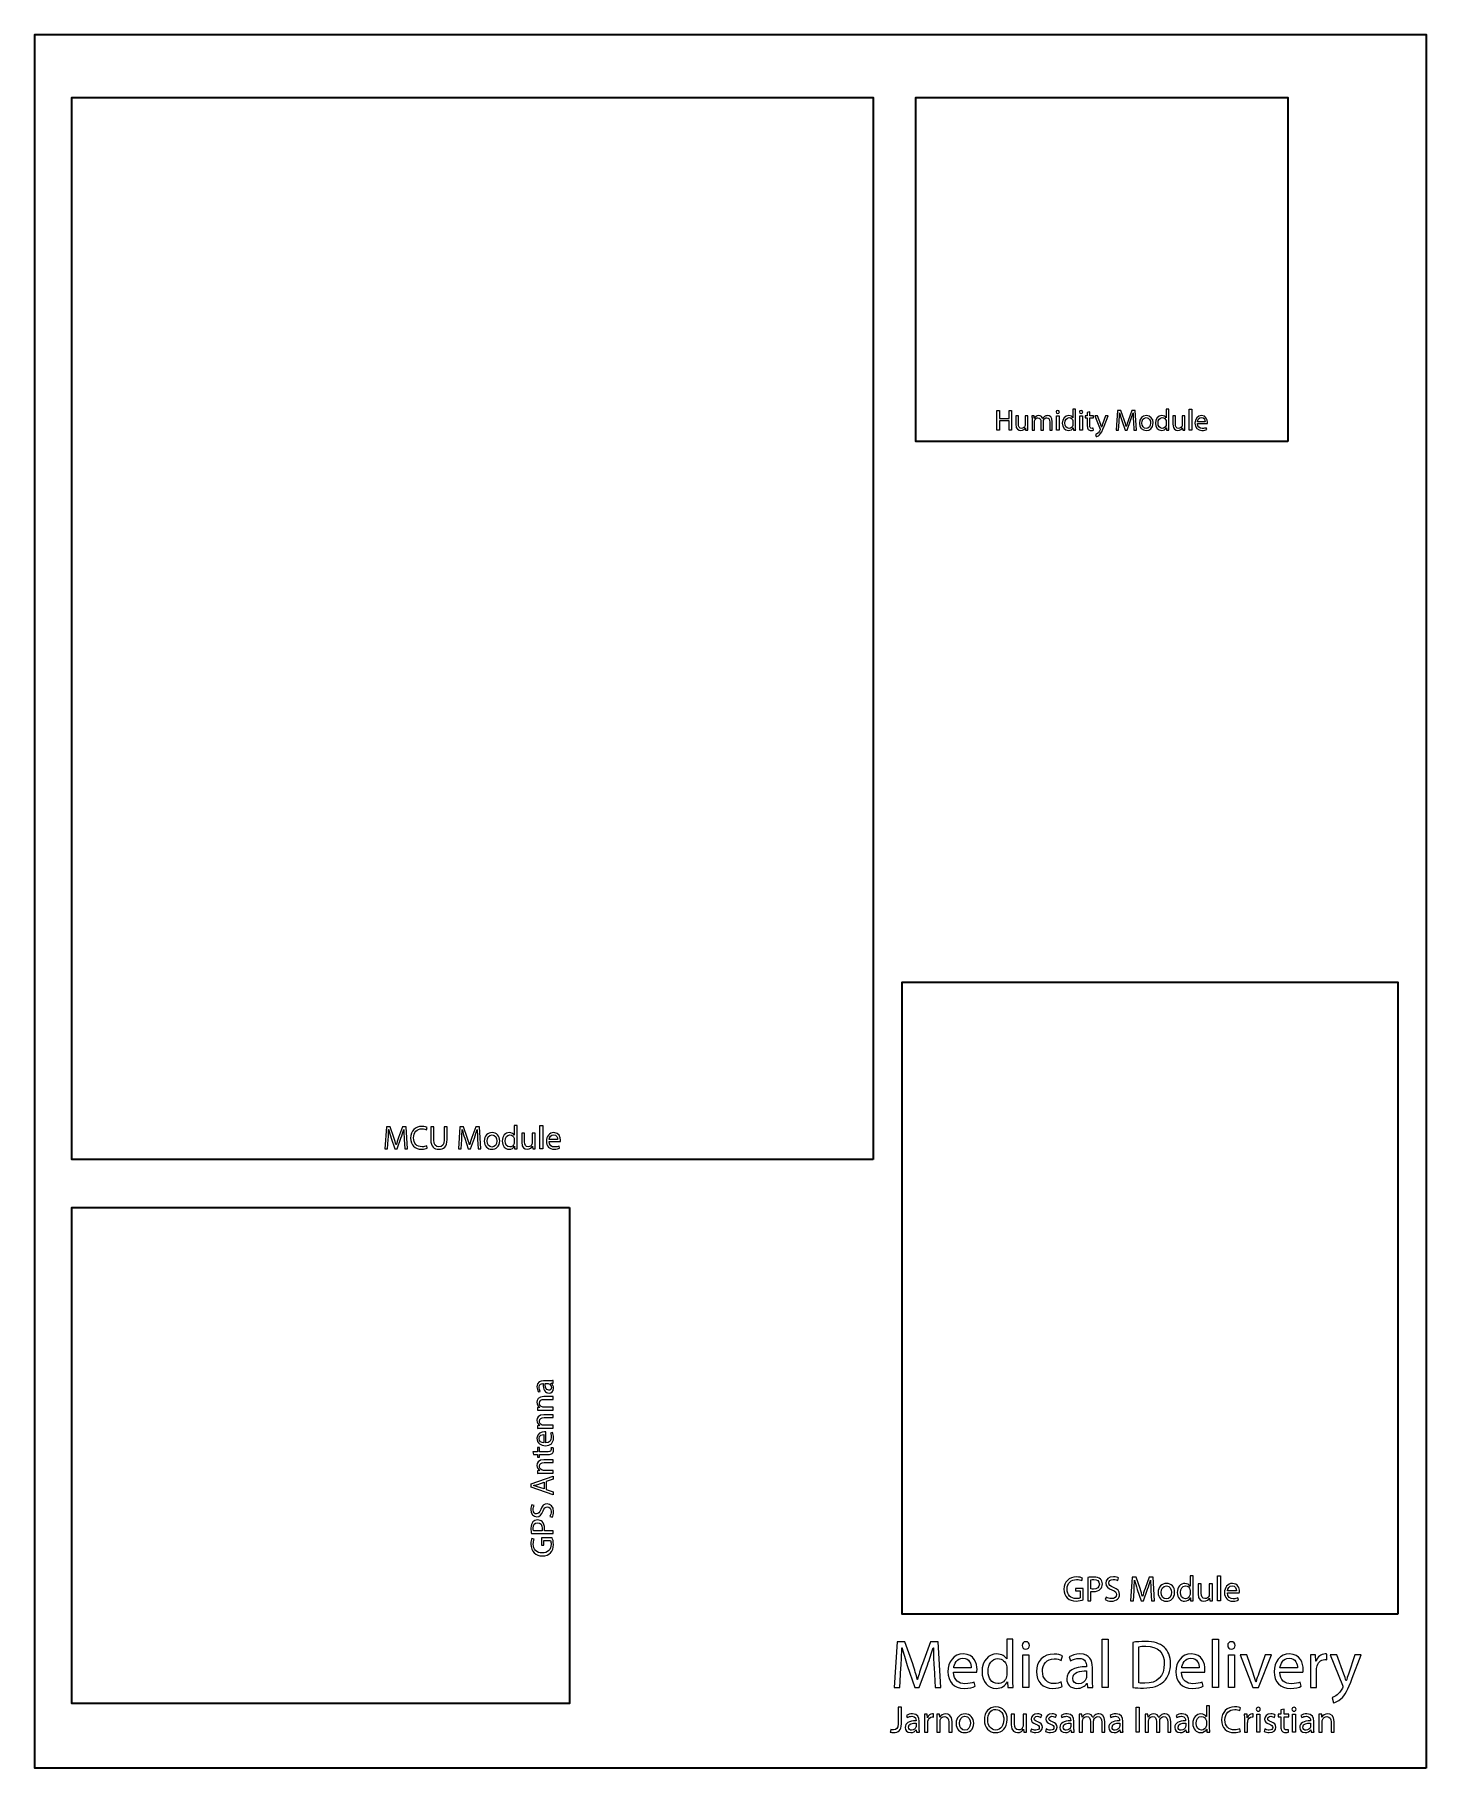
# Model space of a CAD drawing. Header units: inches. Extents: x 0.6 to 79.9, y -99 to -0.2.
import ezdxf

# ---------------------------------------------------------------- set-up
doc = ezdxf.new("R2010")
doc.units = ezdxf.units.IN
doc.header["$MEASUREMENT"] = 0
doc.layers.add('Laag 1', color=7, linetype='Continuous')

msp = doc.modelspace()

# ---------------------------------------------------------------- linework, layer by layer
at = {"layer": 'Laag 1', "color": 7, "lineweight": 35, "true_color": 0xffffff}
msp.add_lwpolyline([(79.904, -98.954), (0.617, -98.954), (0.617, -0.176), (79.904, -0.176), (79.904, -98.954)], dxfattribs=at)
at = {"layer": 'Laag 1', "color": 1, "lineweight": 35, "true_color": 0xff0000}
for points in [[(48.385, -64.274), (2.735, -64.274), (2.735, -3.764), (48.385, -3.764), (48.385, -64.274)], [(72.011, -23.354), (50.821, -23.354), (50.821, -3.764), (72.011, -3.764), (72.011, -23.354)], [(78.288, -90.17), (50.033, -90.17), (50.033, -54.17), (78.288, -54.17), (78.288, -90.17)], [(31.085, -67.008), (31.085, -95.268), (2.735, -95.268), (2.735, -67.008), (31.085, -67.008)]]:
    msp.add_lwpolyline(points, dxfattribs=at)
at = {"layer": 'Laag 1', "color": 1, "lineweight": 18, "true_color": 0xff0000}
for points in [[(55.584, -21.584), (55.584, -22.055), (56.128, -22.055), (56.128, -21.584), (56.275, -21.584), (56.275, -22.71), (56.128, -22.71), (56.128, -22.182), (55.584, -22.182), (55.584, -22.71), (55.438, -22.71), (55.438, -21.584), (55.584, -21.584)], [(66.389, -21.523), (66.536, -21.523), (66.536, -22.71), (66.389, -22.71), (66.389, -21.523)], [(58.832, -22.71), (58.832, -21.901), (58.979, -21.901), (58.979, -22.71), (58.832, -22.71)], [(60.163, -22.71), (60.163, -21.901), (60.311, -21.901), (60.311, -22.71), (60.163, -22.71)], [(29.399, -62.334), (29.564, -62.334), (29.564, -63.66), (29.399, -63.66), (29.399, -62.334)], [(29.764, -83.068), (30.16, -83.199), (30.16, -83.366), (28.901, -82.939), (28.901, -82.743), (30.16, -82.313), (30.16, -82.487), (29.764, -82.621), (29.764, -83.068)], [(68.004, -87.994), (68.18, -87.994), (68.18, -89.41), (68.004, -89.41), (68.004, -87.994)], [(61.433, -91.602), (61.775, -91.602), (61.775, -94.358), (61.433, -94.358), (61.433, -91.602)], [(67.715, -91.602), (68.057, -91.602), (68.057, -94.358), (67.715, -94.358), (67.715, -91.602)], [(56.916, -94.358), (56.916, -92.48), (57.258, -92.48), (57.258, -94.358), (56.916, -94.358)], [(68.631, -94.358), (68.631, -92.48), (68.973, -92.48), (68.973, -94.358), (68.631, -94.358)], [(63.553, -95.472), (63.553, -96.898), (63.369, -96.898), (63.369, -95.472), (63.553, -95.472)], [(70.24, -96.898), (70.24, -95.874), (70.426, -95.874), (70.426, -96.898), (70.24, -96.898)], [(72.274, -96.898), (72.274, -95.874), (72.46, -95.874), (72.46, -96.898), (72.274, -96.898)]]:
    msp.add_lwpolyline(points, dxfattribs=at)
for points, knots in [([(58.996, -21.674), (58.997, -21.724), (58.96, -21.764), (58.902, -21.764), (58.85, -21.764), (58.814, -21.724), (58.814, -21.674), (58.814, -21.622), (58.852, -21.582), (58.905, -21.582), (58.96, -21.582), (58.996, -21.622), (58.996, -21.674)], [0, 0, 0, 0, 1, 1, 1, 2, 2, 2, 3, 3, 3, 4, 4, 4, 4]), ([(59.921, -21.523), (59.921, -21.523), (59.921, -22.501), (59.921, -22.501), (59.921, -22.573), (59.923, -22.655), (59.928, -22.71), (59.928, -22.71), (59.796, -22.71), (59.796, -22.71), (59.796, -22.71), (59.789, -22.57), (59.789, -22.57), (59.789, -22.57), (59.786, -22.57), (59.786, -22.57), (59.741, -22.66), (59.642, -22.729), (59.51, -22.729), (59.314, -22.729), (59.164, -22.563), (59.164, -22.317), (59.162, -22.048), (59.329, -21.883), (59.527, -21.883), (59.65, -21.883), (59.734, -21.941), (59.771, -22.006), (59.771, -22.006), (59.774, -22.006), (59.774, -22.006), (59.774, -22.006), (59.774, -21.523), (59.774, -21.523), (59.774, -21.523), (59.921, -21.523), (59.921, -21.523)], [0, 0, 0, 0, 1, 1, 1, 2, 2, 2, 3, 3, 3, 4, 4, 4, 5, 5, 5, 6, 6, 6, 7, 7, 7, 8, 8, 8, 9, 9, 9, 10, 10, 10, 11, 11, 11, 12, 12, 12, 12]), ([(60.327, -21.674), (60.329, -21.724), (60.292, -21.764), (60.233, -21.764), (60.182, -21.764), (60.145, -21.724), (60.145, -21.674), (60.145, -21.622), (60.184, -21.582), (60.237, -21.582), (60.292, -21.582), (60.327, -21.622), (60.327, -21.674)], [0, 0, 0, 0, 1, 1, 1, 2, 2, 2, 3, 3, 3, 4, 4, 4, 4]), ([(60.731, -21.669), (60.731, -21.669), (60.731, -21.901), (60.731, -21.901), (60.731, -21.901), (60.942, -21.901), (60.942, -21.901), (60.942, -21.901), (60.942, -22.013), (60.942, -22.013), (60.942, -22.013), (60.731, -22.013), (60.731, -22.013), (60.731, -22.013), (60.731, -22.45), (60.731, -22.45), (60.731, -22.55), (60.76, -22.607), (60.841, -22.607), (60.88, -22.607), (60.909, -22.602), (60.927, -22.597), (60.927, -22.597), (60.934, -22.707), (60.934, -22.707), (60.905, -22.719), (60.86, -22.727), (60.803, -22.727), (60.734, -22.727), (60.679, -22.706), (60.644, -22.665), (60.602, -22.622), (60.588, -22.55), (60.588, -22.455), (60.588, -22.455), (60.588, -22.013), (60.588, -22.013), (60.588, -22.013), (60.462, -22.013), (60.462, -22.013), (60.462, -22.013), (60.462, -21.901), (60.462, -21.901), (60.462, -21.901), (60.588, -21.901), (60.588, -21.901), (60.588, -21.901), (60.588, -21.707), (60.588, -21.707), (60.588, -21.707), (60.731, -21.669), (60.731, -21.669)], [0, 0, 0, 0, 1, 1, 1, 2, 2, 2, 3, 3, 3, 4, 4, 4, 5, 5, 5, 6, 6, 6, 7, 7, 7, 8, 8, 8, 9, 9, 9, 10, 10, 10, 11, 11, 11, 12, 12, 12, 13, 13, 13, 14, 14, 14, 15, 15, 15, 16, 16, 16, 17, 17, 17, 17]), ([(63.215, -22.216), (63.207, -22.058), (63.197, -21.869), (63.199, -21.729), (63.199, -21.729), (63.194, -21.729), (63.194, -21.729), (63.155, -21.861), (63.108, -22.002), (63.051, -22.157), (63.051, -22.157), (62.853, -22.704), (62.853, -22.704), (62.853, -22.704), (62.742, -22.704), (62.742, -22.704), (62.742, -22.704), (62.56, -22.167), (62.56, -22.167), (62.507, -22.008), (62.462, -21.863), (62.429, -21.729), (62.429, -21.729), (62.426, -21.729), (62.426, -21.729), (62.423, -21.869), (62.415, -22.058), (62.404, -22.227), (62.404, -22.227), (62.375, -22.71), (62.375, -22.71), (62.375, -22.71), (62.236, -22.71), (62.236, -22.71), (62.236, -22.71), (62.314, -21.584), (62.314, -21.584), (62.314, -21.584), (62.5, -21.584), (62.5, -21.584), (62.5, -21.584), (62.692, -22.129), (62.692, -22.129), (62.739, -22.267), (62.778, -22.391), (62.806, -22.508), (62.806, -22.508), (62.811, -22.508), (62.811, -22.508), (62.839, -22.394), (62.879, -22.271), (62.93, -22.129), (62.93, -22.129), (63.13, -21.584), (63.13, -21.584), (63.13, -21.584), (63.316, -21.584), (63.316, -21.584), (63.316, -21.584), (63.386, -22.71), (63.386, -22.71), (63.386, -22.71), (63.244, -22.71), (63.244, -22.71), (63.244, -22.71), (63.215, -22.216), (63.215, -22.216)], [0, 0, 0, 0, 1, 1, 1, 2, 2, 2, 3, 3, 3, 4, 4, 4, 5, 5, 5, 6, 6, 6, 7, 7, 7, 8, 8, 8, 9, 9, 9, 10, 10, 10, 11, 11, 11, 12, 12, 12, 13, 13, 13, 14, 14, 14, 15, 15, 15, 16, 16, 16, 17, 17, 17, 18, 18, 18, 19, 19, 19, 20, 20, 20, 21, 21, 21, 22, 22, 22, 22]), ([(65.227, -21.523), (65.227, -21.523), (65.227, -22.501), (65.227, -22.501), (65.227, -22.573), (65.229, -22.655), (65.234, -22.71), (65.234, -22.71), (65.102, -22.71), (65.102, -22.71), (65.102, -22.71), (65.095, -22.57), (65.095, -22.57), (65.095, -22.57), (65.091, -22.57), (65.091, -22.57), (65.046, -22.66), (64.948, -22.729), (64.816, -22.729), (64.62, -22.729), (64.47, -22.563), (64.47, -22.317), (64.468, -22.048), (64.635, -21.883), (64.832, -21.883), (64.956, -21.883), (65.04, -21.941), (65.077, -22.006), (65.077, -22.006), (65.08, -22.006), (65.08, -22.006), (65.08, -22.006), (65.08, -21.523), (65.08, -21.523), (65.08, -21.523), (65.227, -21.523), (65.227, -21.523)], [0, 0, 0, 0, 1, 1, 1, 2, 2, 2, 3, 3, 3, 4, 4, 4, 5, 5, 5, 6, 6, 6, 7, 7, 7, 8, 8, 8, 9, 9, 9, 10, 10, 10, 11, 11, 11, 12, 12, 12, 12]), ([(57.198, -22.49), (57.198, -22.573), (57.2, -22.647), (57.205, -22.71), (57.205, -22.71), (57.074, -22.71), (57.074, -22.71), (57.074, -22.71), (57.066, -22.578), (57.066, -22.578), (57.066, -22.578), (57.063, -22.578), (57.063, -22.578), (57.024, -22.644), (56.939, -22.729), (56.795, -22.729), (56.668, -22.729), (56.516, -22.659), (56.516, -22.374), (56.516, -22.374), (56.516, -21.901), (56.516, -21.901), (56.516, -21.901), (56.663, -21.901), (56.663, -21.901), (56.663, -21.901), (56.663, -22.349), (56.663, -22.349), (56.663, -22.503), (56.71, -22.607), (56.844, -22.607), (56.942, -22.607), (57.011, -22.538), (57.038, -22.473), (57.046, -22.451), (57.051, -22.424), (57.051, -22.398), (57.051, -22.398), (57.051, -21.901), (57.051, -21.901), (57.051, -21.901), (57.198, -21.901), (57.198, -21.901), (57.198, -21.901), (57.198, -22.49), (57.198, -22.49)], [0, 0, 0, 0, 1, 1, 1, 2, 2, 2, 3, 3, 3, 4, 4, 4, 5, 5, 5, 6, 6, 6, 7, 7, 7, 8, 8, 8, 9, 9, 9, 10, 10, 10, 11, 11, 11, 12, 12, 12, 13, 13, 13, 14, 14, 14, 15, 15, 15, 15]), ([(57.44, -22.12), (57.44, -22.037), (57.438, -21.968), (57.434, -21.901), (57.434, -21.901), (57.562, -21.901), (57.562, -21.901), (57.562, -21.901), (57.569, -22.032), (57.569, -22.032), (57.569, -22.032), (57.574, -22.032), (57.574, -22.032), (57.619, -21.955), (57.694, -21.883), (57.828, -21.883), (57.939, -21.883), (58.022, -21.95), (58.057, -22.045), (58.057, -22.045), (58.06, -22.045), (58.06, -22.045), (58.086, -22), (58.117, -21.965), (58.151, -21.94), (58.199, -21.903), (58.253, -21.883), (58.33, -21.883), (58.437, -21.883), (58.595, -21.953), (58.595, -22.234), (58.595, -22.234), (58.595, -22.71), (58.595, -22.71), (58.595, -22.71), (58.452, -22.71), (58.452, -22.71), (58.452, -22.71), (58.452, -22.252), (58.452, -22.252), (58.452, -22.097), (58.395, -22.003), (58.276, -22.003), (58.193, -22.003), (58.128, -22.065), (58.102, -22.137), (58.096, -22.157), (58.091, -22.184), (58.091, -22.21), (58.091, -22.21), (58.091, -22.71), (58.091, -22.71), (58.091, -22.71), (57.947, -22.71), (57.947, -22.71), (57.947, -22.71), (57.947, -22.226), (57.947, -22.226), (57.947, -22.097), (57.89, -22.003), (57.778, -22.003), (57.686, -22.003), (57.619, -22.077), (57.596, -22.15), (57.587, -22.172), (57.584, -22.197), (57.584, -22.222), (57.584, -22.222), (57.584, -22.71), (57.584, -22.71), (57.584, -22.71), (57.44, -22.71), (57.44, -22.71), (57.44, -22.71), (57.44, -22.12), (57.44, -22.12)], [0, 0, 0, 0, 1, 1, 1, 2, 2, 2, 3, 3, 3, 4, 4, 4, 5, 5, 5, 6, 6, 6, 7, 7, 7, 8, 8, 8, 9, 9, 9, 10, 10, 10, 11, 11, 11, 12, 12, 12, 13, 13, 13, 14, 14, 14, 15, 15, 15, 16, 16, 16, 17, 17, 17, 18, 18, 18, 19, 19, 19, 20, 20, 20, 21, 21, 21, 22, 22, 22, 23, 23, 23, 24, 24, 24, 25, 25, 25, 25]), ([(59.774, -22.231), (59.774, -22.212), (59.772, -22.187), (59.767, -22.169), (59.746, -22.075), (59.665, -21.998), (59.555, -21.998), (59.403, -21.998), (59.313, -22.132), (59.313, -22.311), (59.313, -22.475), (59.393, -22.61), (59.552, -22.61), (59.65, -22.61), (59.741, -22.545), (59.767, -22.435), (59.772, -22.414), (59.774, -22.394), (59.774, -22.371), (59.774, -22.371), (59.774, -22.231), (59.774, -22.231)], [0, 0, 0, 0, 1, 1, 1, 2, 2, 2, 3, 3, 3, 4, 4, 4, 5, 5, 5, 6, 6, 6, 7, 7, 7, 7]), ([(61.175, -21.901), (61.175, -21.901), (61.352, -22.379), (61.352, -22.379), (61.37, -22.433), (61.39, -22.496), (61.404, -22.545), (61.404, -22.545), (61.407, -22.545), (61.407, -22.545), (61.422, -22.496), (61.439, -22.435), (61.459, -22.376), (61.459, -22.376), (61.62, -21.901), (61.62, -21.901), (61.62, -21.901), (61.775, -21.901), (61.775, -21.901), (61.775, -21.901), (61.554, -22.478), (61.554, -22.478), (61.449, -22.756), (61.377, -22.898), (61.277, -22.985), (61.205, -23.048), (61.133, -23.073), (61.096, -23.08), (61.096, -23.08), (61.06, -22.956), (61.06, -22.956), (61.096, -22.945), (61.145, -22.921), (61.188, -22.884), (61.228, -22.852), (61.279, -22.796), (61.312, -22.72), (61.319, -22.706), (61.324, -22.694), (61.324, -22.685), (61.324, -22.677), (61.32, -22.665), (61.313, -22.647), (61.313, -22.647), (61.014, -21.901), (61.014, -21.901), (61.014, -21.901), (61.175, -21.901), (61.175, -21.901)], [0, 0, 0, 0, 1, 1, 1, 2, 2, 2, 3, 3, 3, 4, 4, 4, 5, 5, 5, 6, 6, 6, 7, 7, 7, 8, 8, 8, 9, 9, 9, 10, 10, 10, 11, 11, 11, 12, 12, 12, 13, 13, 13, 14, 14, 14, 15, 15, 15, 16, 16, 16, 16]), ([(64.345, -22.299), (64.345, -22.599), (64.137, -22.729), (63.942, -22.729), (63.723, -22.729), (63.554, -22.568), (63.554, -22.313), (63.554, -22.042), (63.731, -21.883), (63.955, -21.883), (64.187, -21.883), (64.345, -22.052), (64.345, -22.299)], [0, 0, 0, 0, 1, 1, 1, 2, 2, 2, 3, 3, 3, 4, 4, 4, 4]), ([(63.703, -22.307), (63.703, -22.485), (63.804, -22.618), (63.948, -22.618), (64.089, -22.618), (64.194, -22.486), (64.194, -22.304), (64.194, -22.167), (64.125, -21.993), (63.951, -21.993), (63.778, -21.993), (63.703, -22.154), (63.703, -22.307)], [0, 0, 0, 0, 1, 1, 1, 2, 2, 2, 3, 3, 3, 4, 4, 4, 4]), ([(65.08, -22.231), (65.08, -22.212), (65.078, -22.187), (65.073, -22.169), (65.051, -22.075), (64.971, -21.998), (64.861, -21.998), (64.709, -21.998), (64.618, -22.132), (64.618, -22.311), (64.618, -22.475), (64.699, -22.61), (64.857, -22.61), (64.956, -22.61), (65.046, -22.545), (65.073, -22.435), (65.078, -22.414), (65.08, -22.394), (65.08, -22.371), (65.08, -22.371), (65.08, -22.231), (65.08, -22.231)], [0, 0, 0, 0, 1, 1, 1, 2, 2, 2, 3, 3, 3, 4, 4, 4, 5, 5, 5, 6, 6, 6, 7, 7, 7, 7]), ([(66.147, -22.49), (66.147, -22.573), (66.148, -22.647), (66.153, -22.71), (66.153, -22.71), (66.023, -22.71), (66.023, -22.71), (66.023, -22.71), (66.014, -22.578), (66.014, -22.578), (66.014, -22.578), (66.011, -22.578), (66.011, -22.578), (65.972, -22.644), (65.887, -22.729), (65.744, -22.729), (65.617, -22.729), (65.465, -22.659), (65.465, -22.374), (65.465, -22.374), (65.465, -21.901), (65.465, -21.901), (65.465, -21.901), (65.612, -21.901), (65.612, -21.901), (65.612, -21.901), (65.612, -22.349), (65.612, -22.349), (65.612, -22.503), (65.659, -22.607), (65.792, -22.607), (65.891, -22.607), (65.959, -22.538), (65.986, -22.473), (65.994, -22.451), (66, -22.424), (66, -22.398), (66, -22.398), (66, -21.901), (66, -21.901), (66, -21.901), (66.147, -21.901), (66.147, -21.901), (66.147, -21.901), (66.147, -22.49), (66.147, -22.49)], [0, 0, 0, 0, 1, 1, 1, 2, 2, 2, 3, 3, 3, 4, 4, 4, 5, 5, 5, 6, 6, 6, 7, 7, 7, 8, 8, 8, 9, 9, 9, 10, 10, 10, 11, 11, 11, 12, 12, 12, 13, 13, 13, 14, 14, 14, 15, 15, 15, 15]), ([(66.864, -22.333), (66.868, -22.531), (66.995, -22.613), (67.142, -22.613), (67.247, -22.613), (67.311, -22.595), (67.366, -22.572), (67.366, -22.572), (67.391, -22.677), (67.391, -22.677), (67.339, -22.7), (67.251, -22.727), (67.122, -22.727), (66.873, -22.727), (66.724, -22.563), (66.724, -22.319), (66.724, -22.075), (66.868, -21.883), (67.103, -21.883), (67.368, -21.883), (67.438, -22.115), (67.438, -22.264), (67.438, -22.294), (67.435, -22.317), (67.433, -22.333), (67.433, -22.333), (66.864, -22.333), (66.864, -22.333)], [0, 0, 0, 0, 1, 1, 1, 2, 2, 2, 3, 3, 3, 4, 4, 4, 5, 5, 5, 6, 6, 6, 7, 7, 7, 8, 8, 8, 9, 9, 9, 9]), ([(67.296, -22.227), (67.298, -22.134), (67.258, -21.988), (67.092, -21.988), (66.943, -21.988), (66.878, -22.125), (66.866, -22.227), (66.866, -22.227), (67.296, -22.227), (67.296, -22.227)], [0, 0, 0, 0, 1, 1, 1, 2, 2, 2, 3, 3, 3, 3]), ([(21.668, -63.107), (21.658, -62.932), (21.647, -62.72), (21.649, -62.563), (21.649, -62.563), (21.643, -62.563), (21.643, -62.563), (21.6, -62.711), (21.548, -62.868), (21.484, -63.042), (21.484, -63.042), (21.262, -63.653), (21.262, -63.653), (21.262, -63.653), (21.139, -63.653), (21.139, -63.653), (21.139, -63.653), (20.935, -63.053), (20.935, -63.053), (20.875, -62.875), (20.825, -62.712), (20.789, -62.563), (20.789, -62.563), (20.785, -62.563), (20.785, -62.563), (20.782, -62.72), (20.772, -62.932), (20.761, -63.12), (20.761, -63.12), (20.727, -63.66), (20.727, -63.66), (20.727, -63.66), (20.572, -63.66), (20.572, -63.66), (20.572, -63.66), (20.66, -62.4), (20.66, -62.4), (20.66, -62.4), (20.868, -62.4), (20.868, -62.4), (20.868, -62.4), (21.083, -63.01), (21.083, -63.01), (21.135, -63.165), (21.178, -63.303), (21.21, -63.434), (21.21, -63.434), (21.215, -63.434), (21.215, -63.434), (21.247, -63.307), (21.292, -63.168), (21.348, -63.01), (21.348, -63.01), (21.572, -62.4), (21.572, -62.4), (21.572, -62.4), (21.78, -62.4), (21.78, -62.4), (21.78, -62.4), (21.858, -63.66), (21.858, -63.66), (21.858, -63.66), (21.699, -63.66), (21.699, -63.66), (21.699, -63.66), (21.668, -63.107), (21.668, -63.107)], [0, 0, 0, 0, 1, 1, 1, 2, 2, 2, 3, 3, 3, 4, 4, 4, 5, 5, 5, 6, 6, 6, 7, 7, 7, 8, 8, 8, 9, 9, 9, 10, 10, 10, 11, 11, 11, 12, 12, 12, 13, 13, 13, 14, 14, 14, 15, 15, 15, 16, 16, 16, 17, 17, 17, 18, 18, 18, 19, 19, 19, 20, 20, 20, 21, 21, 21, 22, 22, 22, 22]), ([(22.986, -63.619), (22.926, -63.649), (22.807, -63.679), (22.654, -63.679), (22.298, -63.679), (22.031, -63.454), (22.031, -63.042), (22.031, -62.647), (22.298, -62.38), (22.689, -62.38), (22.846, -62.38), (22.945, -62.414), (22.988, -62.436), (22.988, -62.436), (22.949, -62.569), (22.949, -62.569), (22.887, -62.539), (22.799, -62.516), (22.695, -62.516), (22.399, -62.516), (22.203, -62.705), (22.203, -63.036), (22.203, -63.345), (22.381, -63.543), (22.687, -63.543), (22.786, -63.543), (22.887, -63.522), (22.953, -63.49), (22.953, -63.49), (22.986, -63.619), (22.986, -63.619)], [0, 0, 0, 0, 1, 1, 1, 2, 2, 2, 3, 3, 3, 4, 4, 4, 5, 5, 5, 6, 6, 6, 7, 7, 7, 8, 8, 8, 9, 9, 9, 10, 10, 10, 10]), ([(23.35, -62.4), (23.35, -62.4), (23.35, -63.147), (23.35, -63.147), (23.35, -63.428), (23.475, -63.548), (23.644, -63.548), (23.831, -63.548), (23.95, -63.425), (23.95, -63.147), (23.95, -63.147), (23.95, -62.4), (23.95, -62.4), (23.95, -62.4), (24.115, -62.4), (24.115, -62.4), (24.115, -62.4), (24.115, -63.135), (24.115, -63.135), (24.115, -63.522), (23.911, -63.681), (23.638, -63.681), (23.38, -63.681), (23.186, -63.533), (23.186, -63.142), (23.186, -63.142), (23.186, -62.4), (23.186, -62.4), (23.186, -62.4), (23.35, -62.4), (23.35, -62.4)], [0, 0, 0, 0, 1, 1, 1, 2, 2, 2, 3, 3, 3, 4, 4, 4, 5, 5, 5, 6, 6, 6, 7, 7, 7, 8, 8, 8, 9, 9, 9, 10, 10, 10, 10]), ([(25.852, -63.107), (25.842, -62.932), (25.831, -62.72), (25.833, -62.563), (25.833, -62.563), (25.828, -62.563), (25.828, -62.563), (25.784, -62.711), (25.732, -62.868), (25.668, -63.042), (25.668, -63.042), (25.446, -63.653), (25.446, -63.653), (25.446, -63.653), (25.323, -63.653), (25.323, -63.653), (25.323, -63.653), (25.119, -63.053), (25.119, -63.053), (25.059, -62.875), (25.009, -62.712), (24.973, -62.563), (24.973, -62.563), (24.97, -62.563), (24.97, -62.563), (24.966, -62.72), (24.956, -62.932), (24.945, -63.12), (24.945, -63.12), (24.912, -63.66), (24.912, -63.66), (24.912, -63.66), (24.756, -63.66), (24.756, -63.66), (24.756, -63.66), (24.844, -62.4), (24.844, -62.4), (24.844, -62.4), (25.052, -62.4), (25.052, -62.4), (25.052, -62.4), (25.267, -63.01), (25.267, -63.01), (25.319, -63.165), (25.362, -63.303), (25.394, -63.434), (25.394, -63.434), (25.399, -63.434), (25.399, -63.434), (25.431, -63.307), (25.476, -63.168), (25.532, -63.01), (25.532, -63.01), (25.756, -62.4), (25.756, -62.4), (25.756, -62.4), (25.964, -62.4), (25.964, -62.4), (25.964, -62.4), (26.042, -63.66), (26.042, -63.66), (26.042, -63.66), (25.883, -63.66), (25.883, -63.66), (25.883, -63.66), (25.852, -63.107), (25.852, -63.107)], [0, 0, 0, 0, 1, 1, 1, 2, 2, 2, 3, 3, 3, 4, 4, 4, 5, 5, 5, 6, 6, 6, 7, 7, 7, 8, 8, 8, 9, 9, 9, 10, 10, 10, 11, 11, 11, 12, 12, 12, 13, 13, 13, 14, 14, 14, 15, 15, 15, 16, 16, 16, 17, 17, 17, 18, 18, 18, 19, 19, 19, 20, 20, 20, 21, 21, 21, 22, 22, 22, 22]), ([(27.114, -63.201), (27.114, -63.535), (26.882, -63.681), (26.663, -63.681), (26.419, -63.681), (26.23, -63.501), (26.23, -63.215), (26.23, -62.913), (26.428, -62.735), (26.678, -62.735), (26.938, -62.735), (27.114, -62.924), (27.114, -63.201)], [0, 0, 0, 0, 1, 1, 1, 2, 2, 2, 3, 3, 3, 4, 4, 4, 4]), ([(26.396, -63.21), (26.396, -63.408), (26.51, -63.558), (26.671, -63.558), (26.828, -63.558), (26.946, -63.41), (26.946, -63.206), (26.946, -63.053), (26.869, -62.858), (26.675, -62.858), (26.48, -62.858), (26.396, -63.038), (26.396, -63.21)], [0, 0, 0, 0, 1, 1, 1, 2, 2, 2, 3, 3, 3, 4, 4, 4, 4]), ([(28.101, -62.334), (28.101, -62.334), (28.101, -63.427), (28.101, -63.427), (28.101, -63.507), (28.102, -63.598), (28.108, -63.66), (28.108, -63.66), (27.96, -63.66), (27.96, -63.66), (27.96, -63.66), (27.953, -63.503), (27.953, -63.503), (27.953, -63.503), (27.949, -63.503), (27.949, -63.503), (27.899, -63.604), (27.789, -63.681), (27.641, -63.681), (27.422, -63.681), (27.254, -63.496), (27.254, -63.221), (27.252, -62.92), (27.439, -62.735), (27.66, -62.735), (27.798, -62.735), (27.891, -62.8), (27.932, -62.873), (27.932, -62.873), (27.936, -62.873), (27.936, -62.873), (27.936, -62.873), (27.936, -62.334), (27.936, -62.334), (27.936, -62.334), (28.101, -62.334), (28.101, -62.334)], [0, 0, 0, 0, 1, 1, 1, 2, 2, 2, 3, 3, 3, 4, 4, 4, 5, 5, 5, 6, 6, 6, 7, 7, 7, 8, 8, 8, 9, 9, 9, 10, 10, 10, 11, 11, 11, 12, 12, 12, 12]), ([(27.936, -63.124), (27.936, -63.104), (27.934, -63.076), (27.929, -63.055), (27.904, -62.95), (27.815, -62.864), (27.691, -62.864), (27.521, -62.864), (27.42, -63.014), (27.42, -63.213), (27.42, -63.397), (27.51, -63.548), (27.687, -63.548), (27.798, -63.548), (27.899, -63.475), (27.929, -63.352), (27.934, -63.329), (27.936, -63.307), (27.936, -63.281), (27.936, -63.281), (27.936, -63.124), (27.936, -63.124)], [0, 0, 0, 0, 1, 1, 1, 2, 2, 2, 3, 3, 3, 4, 4, 4, 5, 5, 5, 6, 6, 6, 7, 7, 7, 7]), ([(29.128, -63.414), (29.128, -63.507), (29.13, -63.589), (29.136, -63.66), (29.136, -63.66), (28.99, -63.66), (28.99, -63.66), (28.99, -63.66), (28.981, -63.513), (28.981, -63.513), (28.981, -63.513), (28.977, -63.513), (28.977, -63.513), (28.934, -63.586), (28.838, -63.681), (28.678, -63.681), (28.536, -63.681), (28.366, -63.603), (28.366, -63.284), (28.366, -63.284), (28.366, -62.756), (28.366, -62.756), (28.366, -62.756), (28.53, -62.756), (28.53, -62.756), (28.53, -62.756), (28.53, -63.257), (28.53, -63.257), (28.53, -63.428), (28.582, -63.544), (28.732, -63.544), (28.842, -63.544), (28.919, -63.468), (28.949, -63.395), (28.958, -63.371), (28.964, -63.341), (28.964, -63.311), (28.964, -63.311), (28.964, -62.756), (28.964, -62.756), (28.964, -62.756), (29.128, -62.756), (29.128, -62.756), (29.128, -62.756), (29.128, -63.414), (29.128, -63.414)], [0, 0, 0, 0, 1, 1, 1, 2, 2, 2, 3, 3, 3, 4, 4, 4, 5, 5, 5, 6, 6, 6, 7, 7, 7, 8, 8, 8, 9, 9, 9, 10, 10, 10, 11, 11, 11, 12, 12, 12, 13, 13, 13, 14, 14, 14, 15, 15, 15, 15]), ([(29.931, -63.238), (29.935, -63.461), (30.077, -63.552), (30.241, -63.552), (30.359, -63.552), (30.43, -63.532), (30.492, -63.505), (30.492, -63.505), (30.52, -63.623), (30.52, -63.623), (30.462, -63.649), (30.363, -63.679), (30.219, -63.679), (29.941, -63.679), (29.774, -63.496), (29.774, -63.223), (29.774, -62.95), (29.935, -62.735), (30.198, -62.735), (30.494, -62.735), (30.572, -62.995), (30.572, -63.161), (30.572, -63.195), (30.568, -63.221), (30.567, -63.238), (30.567, -63.238), (29.931, -63.238), (29.931, -63.238)], [0, 0, 0, 0, 1, 1, 1, 2, 2, 2, 3, 3, 3, 4, 4, 4, 5, 5, 5, 6, 6, 6, 7, 7, 7, 8, 8, 8, 9, 9, 9, 9]), ([(30.413, -63.12), (30.415, -63.015), (30.37, -62.853), (30.185, -62.853), (30.019, -62.853), (29.946, -63.006), (29.933, -63.12), (29.933, -63.12), (30.413, -63.12), (30.413, -63.12)], [0, 0, 0, 0, 1, 1, 1, 2, 2, 2, 3, 3, 3, 3]), ([(30.16, -77.006), (30.16, -77.006), (30.046, -77.018), (30.046, -77.018), (30.046, -77.018), (30.046, -77.024), (30.046, -77.024), (30.117, -77.075), (30.181, -77.172), (30.181, -77.301), (30.181, -77.484), (30.051, -77.577), (29.921, -77.577), (29.703, -77.577), (29.583, -77.382), (29.585, -77.034), (29.585, -77.034), (29.566, -77.034), (29.566, -77.034), (29.491, -77.034), (29.357, -77.054), (29.357, -77.239), (29.357, -77.323), (29.383, -77.411), (29.424, -77.475), (29.424, -77.475), (29.316, -77.512), (29.316, -77.512), (29.268, -77.437), (29.235, -77.329), (29.235, -77.215), (29.235, -76.938), (29.424, -76.871), (29.605, -76.871), (29.605, -76.871), (29.943, -76.871), (29.943, -76.871), (30.022, -76.871), (30.098, -76.867), (30.16, -76.856), (30.16, -76.856), (30.16, -77.006), (30.16, -77.006)], [0, 0, 0, 0, 1, 1, 1, 2, 2, 2, 3, 3, 3, 4, 4, 4, 5, 5, 5, 6, 6, 6, 7, 7, 7, 8, 8, 8, 9, 9, 9, 10, 10, 10, 11, 11, 11, 12, 12, 12, 13, 13, 13, 14, 14, 14, 14]), ([(29.699, -77.03), (29.695, -77.209), (29.727, -77.413), (29.902, -77.413), (30.009, -77.413), (30.059, -77.342), (30.059, -77.257), (30.059, -77.14), (29.985, -77.066), (29.908, -77.039), (29.891, -77.034), (29.872, -77.03), (29.855, -77.03), (29.855, -77.03), (29.699, -77.03), (29.699, -77.03)], [0, 0, 0, 0, 1, 1, 1, 2, 2, 2, 3, 3, 3, 4, 4, 4, 5, 5, 5, 5]), ([(29.501, -78.541), (29.408, -78.541), (29.331, -78.543), (29.256, -78.548), (29.256, -78.548), (29.256, -78.402), (29.256, -78.402), (29.256, -78.402), (29.405, -78.393), (29.405, -78.393), (29.405, -78.393), (29.405, -78.39), (29.405, -78.39), (29.32, -78.345), (29.235, -78.24), (29.235, -78.091), (29.235, -77.965), (29.31, -77.771), (29.62, -77.771), (29.62, -77.771), (30.16, -77.771), (30.16, -77.771), (30.16, -77.771), (30.16, -77.936), (30.16, -77.936), (30.16, -77.936), (29.639, -77.936), (29.639, -77.936), (29.493, -77.936), (29.372, -77.99), (29.372, -78.145), (29.372, -78.253), (29.448, -78.337), (29.54, -78.365), (29.561, -78.373), (29.589, -78.376), (29.616, -78.376), (29.616, -78.376), (30.16, -78.376), (30.16, -78.376), (30.16, -78.376), (30.16, -78.541), (30.16, -78.541), (30.16, -78.541), (29.501, -78.541), (29.501, -78.541)], [0, 0, 0, 0, 1, 1, 1, 2, 2, 2, 3, 3, 3, 4, 4, 4, 5, 5, 5, 6, 6, 6, 7, 7, 7, 8, 8, 8, 9, 9, 9, 10, 10, 10, 11, 11, 11, 12, 12, 12, 13, 13, 13, 14, 14, 14, 15, 15, 15, 15]), ([(29.501, -79.575), (29.408, -79.575), (29.331, -79.577), (29.256, -79.583), (29.256, -79.583), (29.256, -79.437), (29.256, -79.437), (29.256, -79.437), (29.405, -79.427), (29.405, -79.427), (29.405, -79.427), (29.405, -79.424), (29.405, -79.424), (29.32, -79.379), (29.235, -79.274), (29.235, -79.125), (29.235, -79), (29.31, -78.806), (29.62, -78.806), (29.62, -78.806), (30.16, -78.806), (30.16, -78.806), (30.16, -78.806), (30.16, -78.97), (30.16, -78.97), (30.16, -78.97), (29.639, -78.97), (29.639, -78.97), (29.493, -78.97), (29.372, -79.024), (29.372, -79.179), (29.372, -79.288), (29.448, -79.371), (29.54, -79.399), (29.561, -79.407), (29.589, -79.411), (29.616, -79.411), (29.616, -79.411), (30.16, -79.411), (30.16, -79.411), (30.16, -79.411), (30.16, -79.575), (30.16, -79.575), (30.16, -79.575), (29.501, -79.575), (29.501, -79.575)], [0, 0, 0, 0, 1, 1, 1, 2, 2, 2, 3, 3, 3, 4, 4, 4, 5, 5, 5, 6, 6, 6, 7, 7, 7, 8, 8, 8, 9, 9, 9, 10, 10, 10, 11, 11, 11, 12, 12, 12, 13, 13, 13, 14, 14, 14, 15, 15, 15, 15]), ([(29.738, -80.417), (29.96, -80.414), (30.051, -80.272), (30.051, -80.107), (30.051, -79.99), (30.031, -79.919), (30.005, -79.857), (30.005, -79.857), (30.122, -79.829), (30.122, -79.829), (30.149, -79.887), (30.179, -79.986), (30.179, -80.13), (30.179, -80.408), (29.996, -80.574), (29.723, -80.574), (29.45, -80.574), (29.235, -80.414), (29.235, -80.15), (29.235, -79.856), (29.495, -79.777), (29.661, -79.777), (29.695, -79.777), (29.721, -79.78), (29.738, -79.783), (29.738, -79.783), (29.738, -80.417), (29.738, -80.417)], [0, 0, 0, 0, 1, 1, 1, 2, 2, 2, 3, 3, 3, 4, 4, 4, 5, 5, 5, 6, 6, 6, 7, 7, 7, 8, 8, 8, 9, 9, 9, 9]), ([(29.62, -79.936), (29.516, -79.933), (29.353, -79.978), (29.353, -80.164), (29.353, -80.33), (29.507, -80.403), (29.62, -80.416), (29.62, -80.416), (29.62, -79.936), (29.62, -79.936)], [0, 0, 0, 0, 1, 1, 1, 2, 2, 2, 3, 3, 3, 3]), ([(28.996, -80.917), (28.996, -80.917), (29.256, -80.917), (29.256, -80.917), (29.256, -80.917), (29.256, -80.681), (29.256, -80.681), (29.256, -80.681), (29.381, -80.681), (29.381, -80.681), (29.381, -80.681), (29.381, -80.917), (29.381, -80.917), (29.381, -80.917), (29.869, -80.917), (29.869, -80.917), (29.981, -80.917), (30.044, -80.885), (30.044, -80.794), (30.044, -80.751), (30.039, -80.718), (30.033, -80.698), (30.033, -80.698), (30.156, -80.69), (30.156, -80.69), (30.169, -80.723), (30.179, -80.773), (30.179, -80.836), (30.179, -80.913), (30.155, -80.974), (30.11, -81.014), (30.061, -81.061), (29.981, -81.078), (29.874, -81.078), (29.874, -81.078), (29.381, -81.078), (29.381, -81.078), (29.381, -81.078), (29.381, -81.217), (29.381, -81.217), (29.381, -81.217), (29.256, -81.217), (29.256, -81.217), (29.256, -81.217), (29.256, -81.078), (29.256, -81.078), (29.256, -81.078), (29.039, -81.078), (29.039, -81.078), (29.039, -81.078), (28.996, -80.917), (28.996, -80.917)], [0, 0, 0, 0, 1, 1, 1, 2, 2, 2, 3, 3, 3, 4, 4, 4, 5, 5, 5, 6, 6, 6, 7, 7, 7, 8, 8, 8, 9, 9, 9, 10, 10, 10, 11, 11, 11, 12, 12, 12, 13, 13, 13, 14, 14, 14, 15, 15, 15, 16, 16, 16, 17, 17, 17, 17]), ([(29.501, -82.142), (29.408, -82.142), (29.331, -82.144), (29.256, -82.149), (29.256, -82.149), (29.256, -82.003), (29.256, -82.003), (29.256, -82.003), (29.405, -81.994), (29.405, -81.994), (29.405, -81.994), (29.405, -81.99), (29.405, -81.99), (29.32, -81.945), (29.235, -81.841), (29.235, -81.692), (29.235, -81.567), (29.31, -81.372), (29.62, -81.372), (29.62, -81.372), (30.16, -81.372), (30.16, -81.372), (30.16, -81.372), (30.16, -81.536), (30.16, -81.536), (30.16, -81.536), (29.639, -81.536), (29.639, -81.536), (29.493, -81.536), (29.372, -81.591), (29.372, -81.746), (29.372, -81.854), (29.448, -81.938), (29.54, -81.966), (29.561, -81.974), (29.589, -81.977), (29.616, -81.977), (29.616, -81.977), (30.16, -81.977), (30.16, -81.977), (30.16, -81.977), (30.16, -82.142), (30.16, -82.142), (30.16, -82.142), (29.501, -82.142), (29.501, -82.142)], [0, 0, 0, 0, 1, 1, 1, 2, 2, 2, 3, 3, 3, 4, 4, 4, 5, 5, 5, 6, 6, 6, 7, 7, 7, 8, 8, 8, 9, 9, 9, 10, 10, 10, 11, 11, 11, 12, 12, 12, 13, 13, 13, 14, 14, 14, 15, 15, 15, 15]), ([(29.637, -82.655), (29.637, -82.655), (29.275, -82.778), (29.275, -82.778), (29.193, -82.806), (29.118, -82.825), (29.045, -82.843), (29.045, -82.843), (29.045, -82.847), (29.045, -82.847), (29.119, -82.866), (29.197, -82.887), (29.273, -82.911), (29.273, -82.911), (29.637, -83.034), (29.637, -83.034), (29.637, -83.034), (29.637, -82.655), (29.637, -82.655)], [0, 0, 0, 0, 1, 1, 1, 2, 2, 2, 3, 3, 3, 4, 4, 4, 5, 5, 5, 6, 6, 6, 6]), ([(29.962, -84.608), (30.007, -84.535), (30.044, -84.428), (30.044, -84.316), (30.044, -84.15), (29.956, -84.053), (29.829, -84.053), (29.712, -84.053), (29.644, -84.12), (29.579, -84.29), (29.507, -84.496), (29.4, -84.622), (29.223, -84.622), (29.027, -84.622), (28.88, -84.46), (28.88, -84.216), (28.88, -84.086), (28.911, -83.994), (28.942, -83.937), (28.942, -83.937), (29.075, -83.982), (29.075, -83.982), (29.053, -84.023), (29.015, -84.107), (29.015, -84.221), (29.015, -84.393), (29.118, -84.458), (29.204, -84.458), (29.322, -84.458), (29.379, -84.382), (29.447, -84.208), (29.529, -83.995), (29.632, -83.887), (29.817, -83.887), (30.011, -83.887), (30.179, -84.031), (30.179, -84.327), (30.179, -84.449), (30.143, -84.582), (30.098, -84.649), (30.098, -84.649), (29.962, -84.608), (29.962, -84.608)], [0, 0, 0, 0, 1, 1, 1, 2, 2, 2, 3, 3, 3, 4, 4, 4, 5, 5, 5, 6, 6, 6, 7, 7, 7, 8, 8, 8, 9, 9, 9, 10, 10, 10, 11, 11, 11, 12, 12, 12, 13, 13, 13, 14, 14, 14, 14]), ([(28.916, -85.577), (28.903, -85.498), (28.892, -85.396), (28.892, -85.265), (28.892, -85.105), (28.93, -84.987), (28.996, -84.912), (29.056, -84.843), (29.148, -84.802), (29.26, -84.802), (29.374, -84.802), (29.464, -84.836), (29.529, -84.899), (29.62, -84.985), (29.667, -85.125), (29.667, -85.284), (29.667, -85.332), (29.665, -85.377), (29.656, -85.415), (29.656, -85.415), (30.16, -85.415), (30.16, -85.415), (30.16, -85.415), (30.16, -85.577), (30.16, -85.577), (30.16, -85.577), (28.916, -85.577), (28.916, -85.577)], [0, 0, 0, 0, 1, 1, 1, 2, 2, 2, 3, 3, 3, 4, 4, 4, 5, 5, 5, 6, 6, 6, 7, 7, 7, 8, 8, 8, 9, 9, 9, 9]), ([(30.104, -85.823), (30.13, -85.896), (30.173, -86.04), (30.173, -86.21), (30.173, -86.4), (30.125, -86.557), (30.007, -86.68), (29.902, -86.788), (29.734, -86.856), (29.538, -86.856), (29.163, -86.854), (28.888, -86.597), (28.888, -86.174), (28.888, -86.029), (28.92, -85.915), (28.946, -85.86), (28.946, -85.86), (29.079, -85.899), (29.079, -85.899), (29.049, -85.967), (29.025, -86.051), (29.025, -86.178), (29.025, -86.484), (29.215, -86.684), (29.531, -86.684), (29.85, -86.684), (30.039, -86.492), (30.039, -86.199), (30.039, -86.092), (30.024, -86.019), (30.005, -85.981), (30.005, -85.981), (29.63, -85.981), (29.63, -85.981), (29.63, -85.981), (29.63, -86.237), (29.63, -86.237), (29.63, -86.237), (29.499, -86.237), (29.499, -86.237), (29.499, -86.237), (29.499, -85.823), (29.499, -85.823), (29.499, -85.823), (30.104, -85.823), (30.104, -85.823)], [0, 0, 0, 0, 1, 1, 1, 2, 2, 2, 3, 3, 3, 4, 4, 4, 5, 5, 5, 6, 6, 6, 7, 7, 7, 8, 8, 8, 9, 9, 9, 10, 10, 10, 11, 11, 11, 12, 12, 12, 13, 13, 13, 14, 14, 14, 15, 15, 15, 15]), ([(29.523, -85.415), (29.533, -85.38), (29.536, -85.335), (29.536, -85.28), (29.536, -85.084), (29.441, -84.964), (29.268, -84.964), (29.101, -84.964), (29.021, -85.082), (29.021, -85.262), (29.021, -85.332), (29.027, -85.387), (29.034, -85.415), (29.034, -85.415), (29.523, -85.415), (29.523, -85.415)], [0, 0, 0, 0, 1, 1, 1, 2, 2, 2, 3, 3, 3, 4, 4, 4, 5, 5, 5, 5]), ([(60.359, -89.35), (60.281, -89.378), (60.128, -89.424), (59.946, -89.424), (59.743, -89.424), (59.575, -89.372), (59.443, -89.247), (59.328, -89.134), (59.256, -88.955), (59.256, -88.746), (59.258, -88.344), (59.533, -88.051), (59.984, -88.051), (60.14, -88.051), (60.261, -88.085), (60.319, -88.113), (60.319, -88.113), (60.277, -88.255), (60.277, -88.255), (60.205, -88.223), (60.116, -88.197), (59.98, -88.197), (59.653, -88.197), (59.439, -88.4), (59.439, -88.738), (59.439, -89.079), (59.645, -89.28), (59.958, -89.28), (60.072, -89.28), (60.15, -89.264), (60.19, -89.245), (60.19, -89.245), (60.19, -88.843), (60.19, -88.843), (60.19, -88.843), (59.916, -88.843), (59.916, -88.843), (59.916, -88.843), (59.916, -88.703), (59.916, -88.703), (59.916, -88.703), (60.359, -88.703), (60.359, -88.703), (60.359, -88.703), (60.359, -89.35), (60.359, -89.35)], [0, 0, 0, 0, 1, 1, 1, 2, 2, 2, 3, 3, 3, 4, 4, 4, 5, 5, 5, 6, 6, 6, 7, 7, 7, 8, 8, 8, 9, 9, 9, 10, 10, 10, 11, 11, 11, 12, 12, 12, 13, 13, 13, 14, 14, 14, 15, 15, 15, 15]), ([(60.622, -88.081), (60.705, -88.067), (60.815, -88.055), (60.955, -88.055), (61.126, -88.055), (61.252, -88.096), (61.332, -88.167), (61.406, -88.231), (61.45, -88.329), (61.45, -88.448), (61.45, -88.57), (61.414, -88.666), (61.346, -88.736), (61.254, -88.833), (61.105, -88.883), (60.935, -88.883), (60.883, -88.883), (60.835, -88.881), (60.795, -88.871), (60.795, -88.871), (60.795, -89.41), (60.795, -89.41), (60.795, -89.41), (60.622, -89.41), (60.622, -89.41), (60.622, -89.41), (60.622, -88.081), (60.622, -88.081)], [0, 0, 0, 0, 1, 1, 1, 2, 2, 2, 3, 3, 3, 4, 4, 4, 5, 5, 5, 6, 6, 6, 7, 7, 7, 8, 8, 8, 9, 9, 9, 9]), ([(60.795, -88.729), (60.833, -88.74), (60.881, -88.744), (60.939, -88.744), (61.148, -88.744), (61.276, -88.642), (61.276, -88.456), (61.276, -88.279), (61.15, -88.193), (60.959, -88.193), (60.883, -88.193), (60.825, -88.199), (60.795, -88.207), (60.795, -88.207), (60.795, -88.729), (60.795, -88.729)], [0, 0, 0, 0, 1, 1, 1, 2, 2, 2, 3, 3, 3, 4, 4, 4, 5, 5, 5, 5]), ([(61.657, -89.199), (61.735, -89.247), (61.849, -89.286), (61.968, -89.286), (62.146, -89.286), (62.25, -89.192), (62.25, -89.057), (62.25, -88.931), (62.178, -88.859), (61.996, -88.79), (61.777, -88.712), (61.641, -88.598), (61.641, -88.409), (61.641, -88.199), (61.815, -88.043), (62.076, -88.043), (62.214, -88.043), (62.313, -88.075), (62.373, -88.109), (62.373, -88.109), (62.325, -88.251), (62.325, -88.251), (62.282, -88.227), (62.192, -88.187), (62.07, -88.187), (61.887, -88.187), (61.817, -88.296), (61.817, -88.388), (61.817, -88.514), (61.899, -88.576), (62.084, -88.648), (62.311, -88.736), (62.427, -88.845), (62.427, -89.043), (62.427, -89.25), (62.274, -89.43), (61.956, -89.43), (61.827, -89.43), (61.685, -89.392), (61.613, -89.344), (61.613, -89.344), (61.657, -89.199), (61.657, -89.199)], [0, 0, 0, 0, 1, 1, 1, 2, 2, 2, 3, 3, 3, 4, 4, 4, 5, 5, 5, 6, 6, 6, 7, 7, 7, 8, 8, 8, 9, 9, 9, 10, 10, 10, 11, 11, 11, 12, 12, 12, 13, 13, 13, 14, 14, 14, 14]), ([(64.218, -88.819), (64.208, -88.632), (64.196, -88.407), (64.198, -88.239), (64.198, -88.239), (64.192, -88.239), (64.192, -88.239), (64.146, -88.396), (64.09, -88.564), (64.022, -88.749), (64.022, -88.749), (63.785, -89.402), (63.785, -89.402), (63.785, -89.402), (63.653, -89.402), (63.653, -89.402), (63.653, -89.402), (63.436, -88.762), (63.436, -88.762), (63.372, -88.572), (63.318, -88.398), (63.28, -88.239), (63.28, -88.239), (63.276, -88.239), (63.276, -88.239), (63.272, -88.407), (63.262, -88.632), (63.25, -88.833), (63.25, -88.833), (63.214, -89.41), (63.214, -89.41), (63.214, -89.41), (63.049, -89.41), (63.049, -89.41), (63.049, -89.41), (63.142, -88.065), (63.142, -88.065), (63.142, -88.065), (63.364, -88.065), (63.364, -88.065), (63.364, -88.065), (63.593, -88.716), (63.593, -88.716), (63.649, -88.881), (63.695, -89.029), (63.729, -89.169), (63.729, -89.169), (63.735, -89.169), (63.735, -89.169), (63.769, -89.033), (63.817, -88.885), (63.877, -88.716), (63.877, -88.716), (64.116, -88.065), (64.116, -88.065), (64.116, -88.065), (64.337, -88.065), (64.337, -88.065), (64.337, -88.065), (64.421, -89.41), (64.421, -89.41), (64.421, -89.41), (64.252, -89.41), (64.252, -89.41), (64.252, -89.41), (64.218, -88.819), (64.218, -88.819)], [0, 0, 0, 0, 1, 1, 1, 2, 2, 2, 3, 3, 3, 4, 4, 4, 5, 5, 5, 6, 6, 6, 7, 7, 7, 8, 8, 8, 9, 9, 9, 10, 10, 10, 11, 11, 11, 12, 12, 12, 13, 13, 13, 14, 14, 14, 15, 15, 15, 16, 16, 16, 17, 17, 17, 18, 18, 18, 19, 19, 19, 20, 20, 20, 21, 21, 21, 22, 22, 22, 22]), ([(65.565, -88.919), (65.565, -89.276), (65.318, -89.432), (65.084, -89.432), (64.823, -89.432), (64.622, -89.24), (64.622, -88.935), (64.622, -88.612), (64.833, -88.422), (65.1, -88.422), (65.378, -88.422), (65.565, -88.624), (65.565, -88.919)], [0, 0, 0, 0, 1, 1, 1, 2, 2, 2, 3, 3, 3, 4, 4, 4, 4]), ([(64.799, -88.929), (64.799, -89.14), (64.921, -89.3), (65.092, -89.3), (65.26, -89.3), (65.386, -89.143), (65.386, -88.925), (65.386, -88.762), (65.304, -88.554), (65.096, -88.554), (64.889, -88.554), (64.799, -88.746), (64.799, -88.929)], [0, 0, 0, 0, 1, 1, 1, 2, 2, 2, 3, 3, 3, 4, 4, 4, 4]), ([(66.618, -87.994), (66.618, -87.994), (66.618, -89.16), (66.618, -89.16), (66.618, -89.247), (66.62, -89.344), (66.626, -89.41), (66.626, -89.41), (66.469, -89.41), (66.469, -89.41), (66.469, -89.41), (66.461, -89.242), (66.461, -89.242), (66.461, -89.242), (66.457, -89.242), (66.457, -89.242), (66.403, -89.35), (66.285, -89.432), (66.127, -89.432), (65.894, -89.432), (65.715, -89.234), (65.715, -88.941), (65.713, -88.62), (65.912, -88.422), (66.147, -88.422), (66.295, -88.422), (66.395, -88.492), (66.439, -88.57), (66.439, -88.57), (66.443, -88.57), (66.443, -88.57), (66.443, -88.57), (66.443, -87.994), (66.443, -87.994), (66.443, -87.994), (66.618, -87.994), (66.618, -87.994)], [0, 0, 0, 0, 1, 1, 1, 2, 2, 2, 3, 3, 3, 4, 4, 4, 5, 5, 5, 6, 6, 6, 7, 7, 7, 8, 8, 8, 9, 9, 9, 10, 10, 10, 11, 11, 11, 12, 12, 12, 12]), ([(66.443, -88.838), (66.443, -88.816), (66.441, -88.786), (66.435, -88.764), (66.409, -88.652), (66.313, -88.56), (66.182, -88.56), (66, -88.56), (65.892, -88.72), (65.892, -88.933), (65.892, -89.129), (65.988, -89.29), (66.177, -89.29), (66.295, -89.29), (66.403, -89.212), (66.435, -89.081), (66.441, -89.057), (66.443, -89.033), (66.443, -89.005), (66.443, -89.005), (66.443, -88.838), (66.443, -88.838)], [0, 0, 0, 0, 1, 1, 1, 2, 2, 2, 3, 3, 3, 4, 4, 4, 5, 5, 5, 6, 6, 6, 7, 7, 7, 7]), ([(67.715, -89.147), (67.715, -89.247), (67.717, -89.334), (67.723, -89.41), (67.723, -89.41), (67.567, -89.41), (67.567, -89.41), (67.567, -89.41), (67.557, -89.252), (67.557, -89.252), (67.557, -89.252), (67.554, -89.252), (67.554, -89.252), (67.507, -89.33), (67.406, -89.432), (67.234, -89.432), (67.083, -89.432), (66.901, -89.348), (66.901, -89.009), (66.901, -89.009), (66.901, -88.444), (66.901, -88.444), (66.901, -88.444), (67.077, -88.444), (67.077, -88.444), (67.077, -88.444), (67.077, -88.979), (67.077, -88.979), (67.077, -89.162), (67.133, -89.286), (67.292, -89.286), (67.41, -89.286), (67.492, -89.204), (67.524, -89.127), (67.533, -89.101), (67.54, -89.069), (67.54, -89.037), (67.54, -89.037), (67.54, -88.444), (67.54, -88.444), (67.54, -88.444), (67.715, -88.444), (67.715, -88.444), (67.715, -88.444), (67.715, -89.147), (67.715, -89.147)], [0, 0, 0, 0, 1, 1, 1, 2, 2, 2, 3, 3, 3, 4, 4, 4, 5, 5, 5, 6, 6, 6, 7, 7, 7, 8, 8, 8, 9, 9, 9, 10, 10, 10, 11, 11, 11, 12, 12, 12, 13, 13, 13, 14, 14, 14, 15, 15, 15, 15]), ([(68.572, -88.959), (68.576, -89.197), (68.727, -89.294), (68.903, -89.294), (69.029, -89.294), (69.104, -89.272), (69.17, -89.245), (69.17, -89.245), (69.2, -89.37), (69.2, -89.37), (69.138, -89.398), (69.032, -89.43), (68.879, -89.43), (68.582, -89.43), (68.404, -89.234), (68.404, -88.943), (68.404, -88.652), (68.576, -88.422), (68.857, -88.422), (69.172, -88.422), (69.256, -88.7), (69.256, -88.877), (69.256, -88.913), (69.252, -88.941), (69.25, -88.959), (69.25, -88.959), (68.572, -88.959), (68.572, -88.959)], [0, 0, 0, 0, 1, 1, 1, 2, 2, 2, 3, 3, 3, 4, 4, 4, 5, 5, 5, 6, 6, 6, 7, 7, 7, 8, 8, 8, 9, 9, 9, 9]), ([(69.086, -88.833), (69.089, -88.722), (69.041, -88.548), (68.843, -88.548), (68.665, -88.548), (68.588, -88.712), (68.574, -88.833), (68.574, -88.833), (69.086, -88.833), (69.086, -88.833)], [0, 0, 0, 0, 1, 1, 1, 2, 2, 2, 3, 3, 3, 3]), ([(51.856, -93.209), (51.837, -92.844), (51.814, -92.406), (51.818, -92.08), (51.818, -92.08), (51.806, -92.08), (51.806, -92.08), (51.717, -92.387), (51.608, -92.712), (51.476, -93.073), (51.476, -93.073), (51.014, -94.343), (51.014, -94.343), (51.014, -94.343), (50.758, -94.343), (50.758, -94.343), (50.758, -94.343), (50.335, -93.097), (50.335, -93.097), (50.211, -92.728), (50.106, -92.39), (50.032, -92.08), (50.032, -92.08), (50.025, -92.08), (50.025, -92.08), (50.017, -92.406), (49.997, -92.844), (49.974, -93.236), (49.974, -93.236), (49.904, -94.358), (49.904, -94.358), (49.904, -94.358), (49.582, -94.358), (49.582, -94.358), (49.582, -94.358), (49.764, -91.742), (49.764, -91.742), (49.764, -91.742), (50.195, -91.742), (50.195, -91.742), (50.195, -91.742), (50.642, -93.008), (50.642, -93.008), (50.75, -93.33), (50.84, -93.617), (50.905, -93.889), (50.905, -93.889), (50.917, -93.889), (50.917, -93.889), (50.983, -93.625), (51.076, -93.337), (51.193, -93.008), (51.193, -93.008), (51.659, -91.742), (51.659, -91.742), (51.659, -91.742), (52.089, -91.742), (52.089, -91.742), (52.089, -91.742), (52.252, -94.358), (52.252, -94.358), (52.252, -94.358), (51.922, -94.358), (51.922, -94.358), (51.922, -94.358), (51.856, -93.209), (51.856, -93.209)], [0, 0, 0, 0, 1, 1, 1, 2, 2, 2, 3, 3, 3, 4, 4, 4, 5, 5, 5, 6, 6, 6, 7, 7, 7, 8, 8, 8, 9, 9, 9, 10, 10, 10, 11, 11, 11, 12, 12, 12, 13, 13, 13, 14, 14, 14, 15, 15, 15, 16, 16, 16, 17, 17, 17, 18, 18, 18, 19, 19, 19, 20, 20, 20, 21, 21, 21, 22, 22, 22, 22]), ([(56.35, -91.602), (56.35, -91.602), (56.35, -93.873), (56.35, -93.873), (56.35, -94.04), (56.354, -94.23), (56.365, -94.358), (56.365, -94.358), (56.059, -94.358), (56.059, -94.358), (56.059, -94.358), (56.043, -94.032), (56.043, -94.032), (56.043, -94.032), (56.036, -94.032), (56.036, -94.032), (55.931, -94.242), (55.702, -94.401), (55.395, -94.401), (54.941, -94.401), (54.592, -94.017), (54.592, -93.446), (54.588, -92.821), (54.976, -92.437), (55.434, -92.437), (55.721, -92.437), (55.915, -92.573), (56.001, -92.724), (56.001, -92.724), (56.008, -92.724), (56.008, -92.724), (56.008, -92.724), (56.008, -91.602), (56.008, -91.602), (56.008, -91.602), (56.35, -91.602), (56.35, -91.602)], [0, 0, 0, 0, 1, 1, 1, 2, 2, 2, 3, 3, 3, 4, 4, 4, 5, 5, 5, 6, 6, 6, 7, 7, 7, 8, 8, 8, 9, 9, 9, 10, 10, 10, 11, 11, 11, 12, 12, 12, 12]), ([(57.296, -91.952), (57.301, -92.068), (57.215, -92.162), (57.079, -92.162), (56.959, -92.162), (56.873, -92.068), (56.873, -91.952), (56.873, -91.832), (56.963, -91.739), (57.087, -91.739), (57.215, -91.739), (57.296, -91.832), (57.296, -91.952)], [0, 0, 0, 0, 1, 1, 1, 2, 2, 2, 3, 3, 3, 4, 4, 4, 4]), ([(63.183, -91.777), (63.389, -91.746), (63.633, -91.723), (63.901, -91.723), (64.386, -91.723), (64.732, -91.835), (64.961, -92.049), (65.194, -92.263), (65.329, -92.565), (65.329, -92.988), (65.329, -93.415), (65.197, -93.764), (64.953, -94.005), (64.709, -94.25), (64.305, -94.382), (63.796, -94.382), (63.556, -94.382), (63.354, -94.37), (63.183, -94.35), (63.183, -94.35), (63.183, -91.777), (63.183, -91.777)], [0, 0, 0, 0, 1, 1, 1, 2, 2, 2, 3, 3, 3, 4, 4, 4, 5, 5, 5, 6, 6, 6, 7, 7, 7, 7]), ([(69.011, -91.952), (69.016, -92.068), (68.93, -92.162), (68.794, -92.162), (68.674, -92.162), (68.588, -92.068), (68.588, -91.952), (68.588, -91.832), (68.678, -91.739), (68.802, -91.739), (68.93, -91.739), (69.011, -91.832), (69.011, -91.952)], [0, 0, 0, 0, 1, 1, 1, 2, 2, 2, 3, 3, 3, 4, 4, 4, 4]), ([(52.974, -93.481), (52.981, -93.943), (53.276, -94.133), (53.618, -94.133), (53.862, -94.133), (54.01, -94.09), (54.138, -94.036), (54.138, -94.036), (54.196, -94.281), (54.196, -94.281), (54.076, -94.335), (53.87, -94.397), (53.571, -94.397), (52.993, -94.397), (52.648, -94.017), (52.648, -93.45), (52.648, -92.883), (52.981, -92.437), (53.529, -92.437), (54.142, -92.437), (54.305, -92.976), (54.305, -93.322), (54.305, -93.392), (54.297, -93.446), (54.293, -93.481), (54.293, -93.481), (52.974, -93.481), (52.974, -93.481)], [0, 0, 0, 0, 1, 1, 1, 2, 2, 2, 3, 3, 3, 4, 4, 4, 5, 5, 5, 6, 6, 6, 7, 7, 7, 8, 8, 8, 9, 9, 9, 9]), ([(53.975, -93.236), (53.979, -93.019), (53.886, -92.681), (53.502, -92.681), (53.156, -92.681), (53.005, -93), (52.977, -93.236), (52.977, -93.236), (53.975, -93.236), (53.975, -93.236)], [0, 0, 0, 0, 1, 1, 1, 2, 2, 2, 3, 3, 3, 3]), ([(56.008, -93.244), (56.008, -93.202), (56.005, -93.143), (55.993, -93.101), (55.942, -92.883), (55.756, -92.705), (55.5, -92.705), (55.147, -92.705), (54.937, -93.015), (54.937, -93.431), (54.937, -93.811), (55.123, -94.125), (55.492, -94.125), (55.721, -94.125), (55.931, -93.974), (55.993, -93.718), (56.005, -93.671), (56.008, -93.625), (56.008, -93.57), (56.008, -93.57), (56.008, -93.244), (56.008, -93.244)], [0, 0, 0, 0, 1, 1, 1, 2, 2, 2, 3, 3, 3, 4, 4, 4, 5, 5, 5, 6, 6, 6, 7, 7, 7, 7]), ([(59.163, -94.288), (59.074, -94.335), (58.876, -94.397), (58.624, -94.397), (58.057, -94.397), (57.688, -94.013), (57.688, -93.438), (57.688, -92.86), (58.084, -92.441), (58.698, -92.441), (58.899, -92.441), (59.078, -92.491), (59.171, -92.538), (59.171, -92.538), (59.093, -92.802), (59.093, -92.802), (59.012, -92.755), (58.884, -92.712), (58.698, -92.712), (58.267, -92.712), (58.034, -93.031), (58.034, -93.423), (58.034, -93.858), (58.313, -94.125), (58.686, -94.125), (58.88, -94.125), (59.008, -94.075), (59.105, -94.032), (59.105, -94.032), (59.163, -94.288), (59.163, -94.288)], [0, 0, 0, 0, 1, 1, 1, 2, 2, 2, 3, 3, 3, 4, 4, 4, 5, 5, 5, 6, 6, 6, 7, 7, 7, 8, 8, 8, 9, 9, 9, 10, 10, 10, 10]), ([(60.603, -94.358), (60.603, -94.358), (60.576, -94.121), (60.576, -94.121), (60.576, -94.121), (60.564, -94.121), (60.564, -94.121), (60.459, -94.269), (60.257, -94.401), (59.99, -94.401), (59.609, -94.401), (59.415, -94.133), (59.415, -93.861), (59.415, -93.407), (59.819, -93.159), (60.545, -93.163), (60.545, -93.163), (60.545, -93.124), (60.545, -93.124), (60.545, -92.969), (60.502, -92.689), (60.118, -92.689), (59.943, -92.689), (59.761, -92.744), (59.629, -92.829), (59.629, -92.829), (59.551, -92.604), (59.551, -92.604), (59.706, -92.503), (59.932, -92.437), (60.168, -92.437), (60.743, -92.437), (60.882, -92.829), (60.882, -93.205), (60.882, -93.205), (60.882, -93.908), (60.882, -93.908), (60.882, -94.071), (60.89, -94.23), (60.913, -94.358), (60.913, -94.358), (60.603, -94.358), (60.603, -94.358)], [0, 0, 0, 0, 1, 1, 1, 2, 2, 2, 3, 3, 3, 4, 4, 4, 5, 5, 5, 6, 6, 6, 7, 7, 7, 8, 8, 8, 9, 9, 9, 10, 10, 10, 11, 11, 11, 12, 12, 12, 13, 13, 13, 14, 14, 14, 14]), ([(63.521, -94.09), (63.606, -94.106), (63.73, -94.11), (63.862, -94.11), (64.584, -94.11), (64.976, -93.706), (64.976, -93), (64.98, -92.383), (64.631, -91.991), (63.917, -91.991), (63.742, -91.991), (63.61, -92.006), (63.521, -92.025), (63.521, -92.025), (63.521, -94.09), (63.521, -94.09)], [0, 0, 0, 0, 1, 1, 1, 2, 2, 2, 3, 3, 3, 4, 4, 4, 5, 5, 5, 5]), ([(65.962, -93.481), (65.969, -93.943), (66.264, -94.133), (66.606, -94.133), (66.85, -94.133), (66.998, -94.09), (67.126, -94.036), (67.126, -94.036), (67.184, -94.281), (67.184, -94.281), (67.064, -94.335), (66.858, -94.397), (66.559, -94.397), (65.981, -94.397), (65.636, -94.017), (65.636, -93.45), (65.636, -92.883), (65.969, -92.437), (66.517, -92.437), (67.13, -92.437), (67.293, -92.976), (67.293, -93.322), (67.293, -93.392), (67.285, -93.446), (67.281, -93.481), (67.281, -93.481), (65.962, -93.481), (65.962, -93.481)], [0, 0, 0, 0, 1, 1, 1, 2, 2, 2, 3, 3, 3, 4, 4, 4, 5, 5, 5, 6, 6, 6, 7, 7, 7, 8, 8, 8, 9, 9, 9, 9]), ([(66.963, -93.236), (66.967, -93.019), (66.874, -92.681), (66.49, -92.681), (66.144, -92.681), (65.993, -93), (65.966, -93.236), (65.966, -93.236), (66.963, -93.236), (66.963, -93.236)], [0, 0, 0, 0, 1, 1, 1, 2, 2, 2, 3, 3, 3, 3]), ([(69.671, -92.48), (69.671, -92.48), (70.04, -93.535), (70.04, -93.535), (70.102, -93.706), (70.152, -93.861), (70.191, -94.017), (70.191, -94.017), (70.203, -94.017), (70.203, -94.017), (70.246, -93.861), (70.3, -93.706), (70.362, -93.535), (70.362, -93.535), (70.727, -92.48), (70.727, -92.48), (70.727, -92.48), (71.084, -92.48), (71.084, -92.48), (71.084, -92.48), (70.347, -94.358), (70.347, -94.358), (70.347, -94.358), (70.021, -94.358), (70.021, -94.358), (70.021, -94.358), (69.306, -92.48), (69.306, -92.48), (69.306, -92.48), (69.671, -92.48), (69.671, -92.48)], [0, 0, 0, 0, 1, 1, 1, 2, 2, 2, 3, 3, 3, 4, 4, 4, 5, 5, 5, 6, 6, 6, 7, 7, 7, 8, 8, 8, 9, 9, 9, 10, 10, 10, 10]), ([(71.557, -93.481), (71.565, -93.943), (71.86, -94.133), (72.202, -94.133), (72.446, -94.133), (72.593, -94.09), (72.721, -94.036), (72.721, -94.036), (72.78, -94.281), (72.78, -94.281), (72.659, -94.335), (72.454, -94.397), (72.155, -94.397), (71.577, -94.397), (71.231, -94.017), (71.231, -93.45), (71.231, -92.883), (71.565, -92.437), (72.112, -92.437), (72.725, -92.437), (72.889, -92.976), (72.889, -93.322), (72.889, -93.392), (72.881, -93.446), (72.877, -93.481), (72.877, -93.481), (71.557, -93.481), (71.557, -93.481)], [0, 0, 0, 0, 1, 1, 1, 2, 2, 2, 3, 3, 3, 4, 4, 4, 5, 5, 5, 6, 6, 6, 7, 7, 7, 8, 8, 8, 9, 9, 9, 9]), ([(72.559, -93.236), (72.562, -93.019), (72.469, -92.681), (72.085, -92.681), (71.74, -92.681), (71.588, -93), (71.561, -93.236), (71.561, -93.236), (72.559, -93.236), (72.559, -93.236)], [0, 0, 0, 0, 1, 1, 1, 2, 2, 2, 3, 3, 3, 3]), ([(73.311, -93.066), (73.311, -92.844), (73.307, -92.654), (73.296, -92.48), (73.296, -92.48), (73.595, -92.48), (73.595, -92.48), (73.595, -92.48), (73.607, -92.849), (73.607, -92.849), (73.607, -92.849), (73.622, -92.849), (73.622, -92.849), (73.707, -92.596), (73.913, -92.437), (74.142, -92.437), (74.181, -92.437), (74.208, -92.441), (74.239, -92.449), (74.239, -92.449), (74.239, -92.771), (74.239, -92.771), (74.204, -92.763), (74.169, -92.759), (74.123, -92.759), (73.882, -92.759), (73.711, -92.942), (73.665, -93.198), (73.657, -93.244), (73.649, -93.298), (73.649, -93.357), (73.649, -93.357), (73.649, -94.358), (73.649, -94.358), (73.649, -94.358), (73.311, -94.358), (73.311, -94.358), (73.311, -94.358), (73.311, -93.066), (73.311, -93.066)], [0, 0, 0, 0, 1, 1, 1, 2, 2, 2, 3, 3, 3, 4, 4, 4, 5, 5, 5, 6, 6, 6, 7, 7, 7, 8, 8, 8, 9, 9, 9, 10, 10, 10, 11, 11, 11, 12, 12, 12, 13, 13, 13, 13]), ([(74.801, -92.48), (74.801, -92.48), (75.213, -93.59), (75.213, -93.59), (75.255, -93.714), (75.302, -93.861), (75.333, -93.974), (75.333, -93.974), (75.341, -93.974), (75.341, -93.974), (75.376, -93.861), (75.415, -93.718), (75.461, -93.582), (75.461, -93.582), (75.834, -92.48), (75.834, -92.48), (75.834, -92.48), (76.194, -92.48), (76.194, -92.48), (76.194, -92.48), (75.682, -93.819), (75.682, -93.819), (75.438, -94.463), (75.271, -94.793), (75.038, -94.995), (74.871, -95.142), (74.704, -95.2), (74.619, -95.216), (74.619, -95.216), (74.534, -94.929), (74.534, -94.929), (74.619, -94.901), (74.731, -94.847), (74.832, -94.762), (74.925, -94.688), (75.042, -94.556), (75.12, -94.382), (75.135, -94.346), (75.147, -94.319), (75.147, -94.3), (75.147, -94.281), (75.139, -94.253), (75.123, -94.211), (75.123, -94.211), (74.429, -92.48), (74.429, -92.48), (74.429, -92.48), (74.801, -92.48), (74.801, -92.48)], [0, 0, 0, 0, 1, 1, 1, 2, 2, 2, 3, 3, 3, 4, 4, 4, 5, 5, 5, 6, 6, 6, 7, 7, 7, 8, 8, 8, 9, 9, 9, 10, 10, 10, 11, 11, 11, 12, 12, 12, 13, 13, 13, 14, 14, 14, 15, 15, 15, 16, 16, 16, 16]), ([(60.552, -93.399), (60.18, -93.392), (59.757, -93.458), (59.757, -93.822), (59.757, -94.044), (59.904, -94.149), (60.079, -94.149), (60.323, -94.149), (60.479, -93.993), (60.533, -93.834), (60.545, -93.799), (60.552, -93.76), (60.552, -93.726), (60.552, -93.726), (60.552, -93.399), (60.552, -93.399)], [0, 0, 0, 0, 1, 1, 1, 2, 2, 2, 3, 3, 3, 4, 4, 4, 5, 5, 5, 5]), ([(49.81, -95.472), (49.81, -95.472), (49.994, -95.472), (49.994, -95.472), (49.994, -95.472), (49.994, -96.427), (49.994, -96.427), (49.994, -96.805), (49.808, -96.922), (49.562, -96.922), (49.494, -96.922), (49.412, -96.907), (49.365, -96.888), (49.365, -96.888), (49.393, -96.737), (49.393, -96.737), (49.431, -96.752), (49.486, -96.765), (49.547, -96.765), (49.712, -96.765), (49.81, -96.691), (49.81, -96.412), (49.81, -96.412), (49.81, -95.472), (49.81, -95.472)], [0, 0, 0, 0, 1, 1, 1, 2, 2, 2, 3, 3, 3, 4, 4, 4, 5, 5, 5, 6, 6, 6, 7, 7, 7, 8, 8, 8, 8]), ([(56.026, -96.171), (56.026, -96.661), (55.728, -96.922), (55.364, -96.922), (54.987, -96.922), (54.723, -96.63), (54.723, -96.198), (54.723, -95.745), (55.004, -95.449), (55.385, -95.449), (55.774, -95.449), (56.026, -95.747), (56.026, -96.171)], [0, 0, 0, 0, 1, 1, 1, 2, 2, 2, 3, 3, 3, 4, 4, 4, 4]), ([(54.919, -96.194), (54.919, -96.498), (55.084, -96.771), (55.374, -96.771), (55.666, -96.771), (55.831, -96.503), (55.831, -96.179), (55.831, -95.895), (55.683, -95.599), (55.376, -95.599), (55.072, -95.599), (54.919, -95.881), (54.919, -96.194)], [0, 0, 0, 0, 1, 1, 1, 2, 2, 2, 3, 3, 3, 4, 4, 4, 4]), ([(67.56, -95.396), (67.56, -95.396), (67.56, -96.634), (67.56, -96.634), (67.56, -96.725), (67.562, -96.828), (67.568, -96.898), (67.568, -96.898), (67.401, -96.898), (67.401, -96.898), (67.401, -96.898), (67.393, -96.72), (67.393, -96.72), (67.393, -96.72), (67.388, -96.72), (67.388, -96.72), (67.331, -96.835), (67.207, -96.922), (67.039, -96.922), (66.792, -96.922), (66.601, -96.712), (66.601, -96.401), (66.599, -96.06), (66.811, -95.851), (67.061, -95.851), (67.217, -95.851), (67.323, -95.925), (67.369, -96.008), (67.369, -96.008), (67.374, -96.008), (67.374, -96.008), (67.374, -96.008), (67.374, -95.396), (67.374, -95.396), (67.374, -95.396), (67.56, -95.396), (67.56, -95.396)], [0, 0, 0, 0, 1, 1, 1, 2, 2, 2, 3, 3, 3, 4, 4, 4, 5, 5, 5, 6, 6, 6, 7, 7, 7, 8, 8, 8, 9, 9, 9, 10, 10, 10, 11, 11, 11, 12, 12, 12, 12]), ([(69.32, -96.852), (69.253, -96.885), (69.117, -96.919), (68.944, -96.919), (68.542, -96.919), (68.239, -96.666), (68.239, -96.198), (68.239, -95.752), (68.542, -95.449), (68.984, -95.449), (69.162, -95.449), (69.274, -95.487), (69.323, -95.513), (69.323, -95.513), (69.278, -95.663), (69.278, -95.663), (69.208, -95.629), (69.109, -95.604), (68.99, -95.604), (68.656, -95.604), (68.434, -95.817), (68.434, -96.192), (68.434, -96.541), (68.635, -96.765), (68.982, -96.765), (69.094, -96.765), (69.208, -96.742), (69.282, -96.706), (69.282, -96.706), (69.32, -96.852), (69.32, -96.852)], [0, 0, 0, 0, 1, 1, 1, 2, 2, 2, 3, 3, 3, 4, 4, 4, 5, 5, 5, 6, 6, 6, 7, 7, 7, 8, 8, 8, 9, 9, 9, 10, 10, 10, 10]), ([(70.447, -95.587), (70.449, -95.65), (70.403, -95.701), (70.329, -95.701), (70.263, -95.701), (70.217, -95.65), (70.217, -95.587), (70.217, -95.521), (70.265, -95.47), (70.333, -95.47), (70.403, -95.47), (70.447, -95.521), (70.447, -95.587)], [0, 0, 0, 0, 1, 1, 1, 2, 2, 2, 3, 3, 3, 4, 4, 4, 4]), ([(71.798, -95.58), (71.798, -95.58), (71.798, -95.874), (71.798, -95.874), (71.798, -95.874), (72.064, -95.874), (72.064, -95.874), (72.064, -95.874), (72.064, -96.016), (72.064, -96.016), (72.064, -96.016), (71.798, -96.016), (71.798, -96.016), (71.798, -96.016), (71.798, -96.568), (71.798, -96.568), (71.798, -96.695), (71.834, -96.767), (71.937, -96.767), (71.986, -96.767), (72.022, -96.761), (72.045, -96.754), (72.045, -96.754), (72.053, -96.894), (72.053, -96.894), (72.018, -96.909), (71.96, -96.919), (71.888, -96.919), (71.802, -96.919), (71.732, -96.892), (71.688, -96.841), (71.635, -96.786), (71.616, -96.695), (71.616, -96.574), (71.616, -96.574), (71.616, -96.016), (71.616, -96.016), (71.616, -96.016), (71.457, -96.016), (71.457, -96.016), (71.457, -96.016), (71.457, -95.874), (71.457, -95.874), (71.457, -95.874), (71.616, -95.874), (71.616, -95.874), (71.616, -95.874), (71.616, -95.629), (71.616, -95.629), (71.616, -95.629), (71.798, -95.58), (71.798, -95.58)], [0, 0, 0, 0, 1, 1, 1, 2, 2, 2, 3, 3, 3, 4, 4, 4, 5, 5, 5, 6, 6, 6, 7, 7, 7, 8, 8, 8, 9, 9, 9, 10, 10, 10, 11, 11, 11, 12, 12, 12, 13, 13, 13, 14, 14, 14, 15, 15, 15, 16, 16, 16, 17, 17, 17, 17]), ([(72.481, -95.587), (72.483, -95.65), (72.437, -95.701), (72.363, -95.701), (72.297, -95.701), (72.251, -95.65), (72.251, -95.587), (72.251, -95.521), (72.299, -95.47), (72.367, -95.47), (72.437, -95.47), (72.481, -95.521), (72.481, -95.587)], [0, 0, 0, 0, 1, 1, 1, 2, 2, 2, 3, 3, 3, 4, 4, 4, 4]), ([(50.862, -96.898), (50.862, -96.898), (50.847, -96.769), (50.847, -96.769), (50.847, -96.769), (50.841, -96.769), (50.841, -96.769), (50.783, -96.85), (50.673, -96.922), (50.527, -96.922), (50.32, -96.922), (50.214, -96.776), (50.214, -96.627), (50.214, -96.38), (50.434, -96.245), (50.83, -96.247), (50.83, -96.247), (50.83, -96.225), (50.83, -96.225), (50.83, -96.141), (50.807, -95.989), (50.597, -95.989), (50.502, -95.989), (50.402, -96.018), (50.331, -96.065), (50.331, -96.065), (50.288, -95.942), (50.288, -95.942), (50.373, -95.887), (50.495, -95.851), (50.625, -95.851), (50.938, -95.851), (51.014, -96.065), (51.014, -96.27), (51.014, -96.27), (51.014, -96.653), (51.014, -96.653), (51.014, -96.742), (51.018, -96.828), (51.031, -96.898), (51.031, -96.898), (50.862, -96.898), (50.862, -96.898)], [0, 0, 0, 0, 1, 1, 1, 2, 2, 2, 3, 3, 3, 4, 4, 4, 5, 5, 5, 6, 6, 6, 7, 7, 7, 8, 8, 8, 9, 9, 9, 10, 10, 10, 11, 11, 11, 12, 12, 12, 13, 13, 13, 14, 14, 14, 14]), ([(50.834, -96.376), (50.631, -96.371), (50.4, -96.407), (50.4, -96.606), (50.4, -96.727), (50.481, -96.784), (50.576, -96.784), (50.709, -96.784), (50.794, -96.699), (50.823, -96.613), (50.83, -96.594), (50.834, -96.572), (50.834, -96.553), (50.834, -96.553), (50.834, -96.376), (50.834, -96.376)], [0, 0, 0, 0, 1, 1, 1, 2, 2, 2, 3, 3, 3, 4, 4, 4, 5, 5, 5, 5]), ([(51.315, -96.194), (51.315, -96.073), (51.313, -95.969), (51.306, -95.874), (51.306, -95.874), (51.469, -95.874), (51.469, -95.874), (51.469, -95.874), (51.476, -96.075), (51.476, -96.075), (51.476, -96.075), (51.484, -96.075), (51.484, -96.075), (51.53, -95.938), (51.643, -95.851), (51.767, -95.851), (51.789, -95.851), (51.804, -95.853), (51.82, -95.857), (51.82, -95.857), (51.82, -96.033), (51.82, -96.033), (51.801, -96.029), (51.783, -96.027), (51.757, -96.027), (51.626, -96.027), (51.533, -96.126), (51.507, -96.266), (51.503, -96.291), (51.499, -96.321), (51.499, -96.353), (51.499, -96.353), (51.499, -96.898), (51.499, -96.898), (51.499, -96.898), (51.315, -96.898), (51.315, -96.898), (51.315, -96.898), (51.315, -96.194), (51.315, -96.194)], [0, 0, 0, 0, 1, 1, 1, 2, 2, 2, 3, 3, 3, 4, 4, 4, 5, 5, 5, 6, 6, 6, 7, 7, 7, 8, 8, 8, 9, 9, 9, 10, 10, 10, 11, 11, 11, 12, 12, 12, 13, 13, 13, 13]), ([(52.015, -96.151), (52.015, -96.046), (52.013, -95.959), (52.007, -95.874), (52.007, -95.874), (52.172, -95.874), (52.172, -95.874), (52.172, -95.874), (52.183, -96.044), (52.183, -96.044), (52.183, -96.044), (52.187, -96.044), (52.187, -96.044), (52.238, -95.946), (52.356, -95.851), (52.525, -95.851), (52.667, -95.851), (52.887, -95.936), (52.887, -96.287), (52.887, -96.287), (52.887, -96.898), (52.887, -96.898), (52.887, -96.898), (52.701, -96.898), (52.701, -96.898), (52.701, -96.898), (52.701, -96.308), (52.701, -96.308), (52.701, -96.143), (52.64, -96.006), (52.464, -96.006), (52.341, -96.006), (52.246, -96.092), (52.215, -96.196), (52.206, -96.219), (52.201, -96.251), (52.201, -96.283), (52.201, -96.283), (52.201, -96.898), (52.201, -96.898), (52.201, -96.898), (52.015, -96.898), (52.015, -96.898), (52.015, -96.898), (52.015, -96.151), (52.015, -96.151)], [0, 0, 0, 0, 1, 1, 1, 2, 2, 2, 3, 3, 3, 4, 4, 4, 5, 5, 5, 6, 6, 6, 7, 7, 7, 8, 8, 8, 9, 9, 9, 10, 10, 10, 11, 11, 11, 12, 12, 12, 13, 13, 13, 14, 14, 14, 15, 15, 15, 15]), ([(54.117, -96.378), (54.117, -96.757), (53.854, -96.922), (53.607, -96.922), (53.33, -96.922), (53.116, -96.718), (53.116, -96.395), (53.116, -96.052), (53.34, -95.851), (53.624, -95.851), (53.918, -95.851), (54.117, -96.065), (54.117, -96.378)], [0, 0, 0, 0, 1, 1, 1, 2, 2, 2, 3, 3, 3, 4, 4, 4, 4]), ([(53.305, -96.388), (53.305, -96.613), (53.433, -96.782), (53.615, -96.782), (53.793, -96.782), (53.926, -96.615), (53.926, -96.384), (53.926, -96.211), (53.84, -95.991), (53.619, -95.991), (53.4, -95.991), (53.305, -96.194), (53.305, -96.388)], [0, 0, 0, 0, 1, 1, 1, 2, 2, 2, 3, 3, 3, 4, 4, 4, 4]), ([(57.122, -96.619), (57.122, -96.725), (57.125, -96.818), (57.131, -96.898), (57.131, -96.898), (56.966, -96.898), (56.966, -96.898), (56.966, -96.898), (56.955, -96.731), (56.955, -96.731), (56.955, -96.731), (56.951, -96.731), (56.951, -96.731), (56.903, -96.813), (56.794, -96.922), (56.613, -96.922), (56.452, -96.922), (56.259, -96.833), (56.259, -96.473), (56.259, -96.473), (56.259, -95.874), (56.259, -95.874), (56.259, -95.874), (56.445, -95.874), (56.445, -95.874), (56.445, -95.874), (56.445, -96.441), (56.445, -96.441), (56.445, -96.636), (56.505, -96.767), (56.674, -96.767), (56.799, -96.767), (56.885, -96.681), (56.92, -96.598), (56.93, -96.57), (56.936, -96.537), (56.936, -96.503), (56.936, -96.503), (56.936, -95.874), (56.936, -95.874), (56.936, -95.874), (57.122, -95.874), (57.122, -95.874), (57.122, -95.874), (57.122, -96.619), (57.122, -96.619)], [0, 0, 0, 0, 1, 1, 1, 2, 2, 2, 3, 3, 3, 4, 4, 4, 5, 5, 5, 6, 6, 6, 7, 7, 7, 8, 8, 8, 9, 9, 9, 10, 10, 10, 11, 11, 11, 12, 12, 12, 13, 13, 13, 14, 14, 14, 15, 15, 15, 15]), ([(57.407, -96.708), (57.461, -96.744), (57.559, -96.782), (57.652, -96.782), (57.787, -96.782), (57.851, -96.714), (57.851, -96.63), (57.851, -96.541), (57.798, -96.492), (57.66, -96.441), (57.476, -96.376), (57.389, -96.274), (57.389, -96.151), (57.389, -95.986), (57.523, -95.851), (57.743, -95.851), (57.847, -95.851), (57.938, -95.881), (57.995, -95.915), (57.995, -95.915), (57.948, -96.05), (57.948, -96.05), (57.908, -96.025), (57.834, -95.991), (57.739, -95.991), (57.629, -95.991), (57.567, -96.054), (57.567, -96.13), (57.567, -96.215), (57.629, -96.253), (57.762, -96.304), (57.94, -96.371), (58.031, -96.46), (58.031, -96.613), (58.031, -96.792), (57.891, -96.919), (57.648, -96.919), (57.536, -96.919), (57.432, -96.892), (57.36, -96.85), (57.36, -96.85), (57.407, -96.708), (57.407, -96.708)], [0, 0, 0, 0, 1, 1, 1, 2, 2, 2, 3, 3, 3, 4, 4, 4, 5, 5, 5, 6, 6, 6, 7, 7, 7, 8, 8, 8, 9, 9, 9, 10, 10, 10, 11, 11, 11, 12, 12, 12, 13, 13, 13, 14, 14, 14, 14]), ([(58.245, -96.708), (58.3, -96.744), (58.397, -96.782), (58.49, -96.782), (58.626, -96.782), (58.689, -96.714), (58.689, -96.63), (58.689, -96.541), (58.636, -96.492), (58.498, -96.441), (58.314, -96.376), (58.228, -96.274), (58.228, -96.151), (58.228, -95.986), (58.361, -95.851), (58.581, -95.851), (58.685, -95.851), (58.776, -95.881), (58.833, -95.915), (58.833, -95.915), (58.786, -96.05), (58.786, -96.05), (58.746, -96.025), (58.672, -95.991), (58.577, -95.991), (58.467, -95.991), (58.405, -96.054), (58.405, -96.13), (58.405, -96.215), (58.467, -96.253), (58.6, -96.304), (58.778, -96.371), (58.869, -96.46), (58.869, -96.613), (58.869, -96.792), (58.729, -96.919), (58.486, -96.919), (58.374, -96.919), (58.27, -96.892), (58.198, -96.85), (58.198, -96.85), (58.245, -96.708), (58.245, -96.708)], [0, 0, 0, 0, 1, 1, 1, 2, 2, 2, 3, 3, 3, 4, 4, 4, 5, 5, 5, 6, 6, 6, 7, 7, 7, 8, 8, 8, 9, 9, 9, 10, 10, 10, 11, 11, 11, 12, 12, 12, 13, 13, 13, 14, 14, 14, 14]), ([(59.675, -96.898), (59.675, -96.898), (59.66, -96.769), (59.66, -96.769), (59.66, -96.769), (59.654, -96.769), (59.654, -96.769), (59.597, -96.85), (59.487, -96.922), (59.341, -96.922), (59.134, -96.922), (59.028, -96.776), (59.028, -96.627), (59.028, -96.38), (59.248, -96.245), (59.644, -96.247), (59.644, -96.247), (59.644, -96.225), (59.644, -96.225), (59.644, -96.141), (59.62, -95.989), (59.411, -95.989), (59.316, -95.989), (59.216, -96.018), (59.144, -96.065), (59.144, -96.065), (59.102, -95.942), (59.102, -95.942), (59.186, -95.887), (59.309, -95.851), (59.438, -95.851), (59.751, -95.851), (59.828, -96.065), (59.828, -96.27), (59.828, -96.27), (59.828, -96.653), (59.828, -96.653), (59.828, -96.742), (59.832, -96.828), (59.844, -96.898), (59.844, -96.898), (59.675, -96.898), (59.675, -96.898)], [0, 0, 0, 0, 1, 1, 1, 2, 2, 2, 3, 3, 3, 4, 4, 4, 5, 5, 5, 6, 6, 6, 7, 7, 7, 8, 8, 8, 9, 9, 9, 10, 10, 10, 11, 11, 11, 12, 12, 12, 13, 13, 13, 14, 14, 14, 14]), ([(59.648, -96.376), (59.445, -96.371), (59.214, -96.407), (59.214, -96.606), (59.214, -96.727), (59.295, -96.784), (59.39, -96.784), (59.523, -96.784), (59.607, -96.699), (59.637, -96.613), (59.644, -96.594), (59.648, -96.572), (59.648, -96.553), (59.648, -96.553), (59.648, -96.376), (59.648, -96.376)], [0, 0, 0, 0, 1, 1, 1, 2, 2, 2, 3, 3, 3, 4, 4, 4, 5, 5, 5, 5]), ([(60.128, -96.151), (60.128, -96.046), (60.126, -95.959), (60.12, -95.874), (60.12, -95.874), (60.283, -95.874), (60.283, -95.874), (60.283, -95.874), (60.291, -96.039), (60.291, -96.039), (60.291, -96.039), (60.298, -96.039), (60.298, -96.039), (60.355, -95.942), (60.45, -95.851), (60.619, -95.851), (60.759, -95.851), (60.865, -95.936), (60.909, -96.056), (60.909, -96.056), (60.913, -96.056), (60.913, -96.056), (60.945, -95.999), (60.985, -95.955), (61.027, -95.923), (61.089, -95.876), (61.157, -95.851), (61.254, -95.851), (61.389, -95.851), (61.59, -95.94), (61.59, -96.295), (61.59, -96.295), (61.59, -96.898), (61.59, -96.898), (61.59, -96.898), (61.408, -96.898), (61.408, -96.898), (61.408, -96.898), (61.408, -96.318), (61.408, -96.318), (61.408, -96.122), (61.336, -96.004), (61.186, -96.004), (61.081, -96.004), (60.998, -96.082), (60.966, -96.173), (60.958, -96.198), (60.951, -96.232), (60.951, -96.266), (60.951, -96.266), (60.951, -96.898), (60.951, -96.898), (60.951, -96.898), (60.769, -96.898), (60.769, -96.898), (60.769, -96.898), (60.769, -96.285), (60.769, -96.285), (60.769, -96.122), (60.697, -96.004), (60.556, -96.004), (60.439, -96.004), (60.355, -96.097), (60.325, -96.19), (60.315, -96.217), (60.31, -96.249), (60.31, -96.281), (60.31, -96.281), (60.31, -96.898), (60.31, -96.898), (60.31, -96.898), (60.128, -96.898), (60.128, -96.898), (60.128, -96.898), (60.128, -96.151), (60.128, -96.151)], [0, 0, 0, 0, 1, 1, 1, 2, 2, 2, 3, 3, 3, 4, 4, 4, 5, 5, 5, 6, 6, 6, 7, 7, 7, 8, 8, 8, 9, 9, 9, 10, 10, 10, 11, 11, 11, 12, 12, 12, 13, 13, 13, 14, 14, 14, 15, 15, 15, 16, 16, 16, 17, 17, 17, 18, 18, 18, 19, 19, 19, 20, 20, 20, 21, 21, 21, 22, 22, 22, 23, 23, 23, 24, 24, 24, 25, 25, 25, 25]), ([(62.461, -96.898), (62.461, -96.898), (62.446, -96.769), (62.446, -96.769), (62.446, -96.769), (62.44, -96.769), (62.44, -96.769), (62.382, -96.85), (62.272, -96.922), (62.126, -96.922), (61.919, -96.922), (61.813, -96.776), (61.813, -96.627), (61.813, -96.38), (62.033, -96.245), (62.429, -96.247), (62.429, -96.247), (62.429, -96.225), (62.429, -96.225), (62.429, -96.141), (62.405, -95.989), (62.196, -95.989), (62.101, -95.989), (62.001, -96.018), (61.93, -96.065), (61.93, -96.065), (61.887, -95.942), (61.887, -95.942), (61.972, -95.887), (62.095, -95.851), (62.224, -95.851), (62.537, -95.851), (62.613, -96.065), (62.613, -96.27), (62.613, -96.27), (62.613, -96.653), (62.613, -96.653), (62.613, -96.742), (62.617, -96.828), (62.63, -96.898), (62.63, -96.898), (62.461, -96.898), (62.461, -96.898)], [0, 0, 0, 0, 1, 1, 1, 2, 2, 2, 3, 3, 3, 4, 4, 4, 5, 5, 5, 6, 6, 6, 7, 7, 7, 8, 8, 8, 9, 9, 9, 10, 10, 10, 11, 11, 11, 12, 12, 12, 13, 13, 13, 14, 14, 14, 14]), ([(62.433, -96.376), (62.23, -96.371), (61.999, -96.407), (61.999, -96.606), (61.999, -96.727), (62.08, -96.784), (62.175, -96.784), (62.308, -96.784), (62.393, -96.699), (62.422, -96.613), (62.429, -96.594), (62.433, -96.572), (62.433, -96.553), (62.433, -96.553), (62.433, -96.376), (62.433, -96.376)], [0, 0, 0, 0, 1, 1, 1, 2, 2, 2, 3, 3, 3, 4, 4, 4, 5, 5, 5, 5]), ([(63.89, -96.151), (63.89, -96.046), (63.888, -95.959), (63.881, -95.874), (63.881, -95.874), (64.044, -95.874), (64.044, -95.874), (64.044, -95.874), (64.053, -96.039), (64.053, -96.039), (64.053, -96.039), (64.059, -96.039), (64.059, -96.039), (64.116, -95.942), (64.211, -95.851), (64.381, -95.851), (64.52, -95.851), (64.626, -95.936), (64.67, -96.056), (64.67, -96.056), (64.674, -96.056), (64.674, -96.056), (64.706, -95.999), (64.746, -95.955), (64.789, -95.923), (64.85, -95.876), (64.918, -95.851), (65.015, -95.851), (65.151, -95.851), (65.351, -95.94), (65.351, -96.295), (65.351, -96.295), (65.351, -96.898), (65.351, -96.898), (65.351, -96.898), (65.169, -96.898), (65.169, -96.898), (65.169, -96.898), (65.169, -96.318), (65.169, -96.318), (65.169, -96.122), (65.098, -96.004), (64.948, -96.004), (64.842, -96.004), (64.759, -96.082), (64.727, -96.173), (64.719, -96.198), (64.713, -96.232), (64.713, -96.266), (64.713, -96.266), (64.713, -96.898), (64.713, -96.898), (64.713, -96.898), (64.531, -96.898), (64.531, -96.898), (64.531, -96.898), (64.531, -96.285), (64.531, -96.285), (64.531, -96.122), (64.459, -96.004), (64.317, -96.004), (64.201, -96.004), (64.116, -96.097), (64.086, -96.19), (64.076, -96.217), (64.072, -96.249), (64.072, -96.281), (64.072, -96.281), (64.072, -96.898), (64.072, -96.898), (64.072, -96.898), (63.89, -96.898), (63.89, -96.898), (63.89, -96.898), (63.89, -96.151), (63.89, -96.151)], [0, 0, 0, 0, 1, 1, 1, 2, 2, 2, 3, 3, 3, 4, 4, 4, 5, 5, 5, 6, 6, 6, 7, 7, 7, 8, 8, 8, 9, 9, 9, 10, 10, 10, 11, 11, 11, 12, 12, 12, 13, 13, 13, 14, 14, 14, 15, 15, 15, 16, 16, 16, 17, 17, 17, 18, 18, 18, 19, 19, 19, 20, 20, 20, 21, 21, 21, 22, 22, 22, 23, 23, 23, 24, 24, 24, 25, 25, 25, 25]), ([(66.222, -96.898), (66.222, -96.898), (66.207, -96.769), (66.207, -96.769), (66.207, -96.769), (66.201, -96.769), (66.201, -96.769), (66.144, -96.85), (66.034, -96.922), (65.888, -96.922), (65.68, -96.922), (65.575, -96.776), (65.575, -96.627), (65.575, -96.38), (65.795, -96.245), (66.19, -96.247), (66.19, -96.247), (66.19, -96.225), (66.19, -96.225), (66.19, -96.141), (66.167, -95.989), (65.957, -95.989), (65.862, -95.989), (65.763, -96.018), (65.691, -96.065), (65.691, -96.065), (65.649, -95.942), (65.649, -95.942), (65.733, -95.887), (65.856, -95.851), (65.985, -95.851), (66.298, -95.851), (66.374, -96.065), (66.374, -96.27), (66.374, -96.27), (66.374, -96.653), (66.374, -96.653), (66.374, -96.742), (66.378, -96.828), (66.391, -96.898), (66.391, -96.898), (66.222, -96.898), (66.222, -96.898)], [0, 0, 0, 0, 1, 1, 1, 2, 2, 2, 3, 3, 3, 4, 4, 4, 5, 5, 5, 6, 6, 6, 7, 7, 7, 8, 8, 8, 9, 9, 9, 10, 10, 10, 11, 11, 11, 12, 12, 12, 13, 13, 13, 14, 14, 14, 14]), ([(66.194, -96.376), (65.991, -96.371), (65.761, -96.407), (65.761, -96.606), (65.761, -96.727), (65.841, -96.784), (65.936, -96.784), (66.07, -96.784), (66.154, -96.699), (66.184, -96.613), (66.19, -96.594), (66.194, -96.572), (66.194, -96.553), (66.194, -96.553), (66.194, -96.376), (66.194, -96.376)], [0, 0, 0, 0, 1, 1, 1, 2, 2, 2, 3, 3, 3, 4, 4, 4, 5, 5, 5, 5]), ([(67.374, -96.291), (67.374, -96.268), (67.372, -96.236), (67.365, -96.213), (67.337, -96.094), (67.236, -95.997), (67.096, -95.997), (66.904, -95.997), (66.79, -96.166), (66.79, -96.392), (66.79, -96.6), (66.891, -96.771), (67.092, -96.771), (67.217, -96.771), (67.331, -96.689), (67.365, -96.549), (67.372, -96.524), (67.374, -96.498), (67.374, -96.469), (67.374, -96.469), (67.374, -96.291), (67.374, -96.291)], [0, 0, 0, 0, 1, 1, 1, 2, 2, 2, 3, 3, 3, 4, 4, 4, 5, 5, 5, 6, 6, 6, 7, 7, 7, 7]), ([(69.539, -96.194), (69.539, -96.073), (69.537, -95.969), (69.531, -95.874), (69.531, -95.874), (69.694, -95.874), (69.694, -95.874), (69.694, -95.874), (69.7, -96.075), (69.7, -96.075), (69.7, -96.075), (69.708, -96.075), (69.708, -96.075), (69.755, -95.938), (69.867, -95.851), (69.992, -95.851), (70.013, -95.851), (70.028, -95.853), (70.045, -95.857), (70.045, -95.857), (70.045, -96.033), (70.045, -96.033), (70.026, -96.029), (70.006, -96.027), (69.981, -96.027), (69.85, -96.027), (69.757, -96.126), (69.731, -96.266), (69.727, -96.291), (69.723, -96.321), (69.723, -96.353), (69.723, -96.353), (69.723, -96.898), (69.723, -96.898), (69.723, -96.898), (69.539, -96.898), (69.539, -96.898), (69.539, -96.898), (69.539, -96.194), (69.539, -96.194)], [0, 0, 0, 0, 1, 1, 1, 2, 2, 2, 3, 3, 3, 4, 4, 4, 5, 5, 5, 6, 6, 6, 7, 7, 7, 8, 8, 8, 9, 9, 9, 10, 10, 10, 11, 11, 11, 12, 12, 12, 13, 13, 13, 13]), ([(70.71, -96.708), (70.765, -96.744), (70.862, -96.782), (70.955, -96.782), (71.091, -96.782), (71.154, -96.714), (71.154, -96.63), (71.154, -96.541), (71.101, -96.492), (70.963, -96.441), (70.779, -96.376), (70.693, -96.274), (70.693, -96.151), (70.693, -95.986), (70.826, -95.851), (71.046, -95.851), (71.15, -95.851), (71.241, -95.881), (71.298, -95.915), (71.298, -95.915), (71.251, -96.05), (71.251, -96.05), (71.211, -96.025), (71.137, -95.991), (71.042, -95.991), (70.932, -95.991), (70.87, -96.054), (70.87, -96.13), (70.87, -96.215), (70.932, -96.253), (71.065, -96.304), (71.243, -96.371), (71.334, -96.46), (71.334, -96.613), (71.334, -96.792), (71.194, -96.919), (70.951, -96.919), (70.839, -96.919), (70.735, -96.892), (70.663, -96.85), (70.663, -96.85), (70.71, -96.708), (70.71, -96.708)], [0, 0, 0, 0, 1, 1, 1, 2, 2, 2, 3, 3, 3, 4, 4, 4, 5, 5, 5, 6, 6, 6, 7, 7, 7, 8, 8, 8, 9, 9, 9, 10, 10, 10, 11, 11, 11, 12, 12, 12, 13, 13, 13, 14, 14, 14, 14]), ([(73.336, -96.898), (73.336, -96.898), (73.321, -96.769), (73.321, -96.769), (73.321, -96.769), (73.315, -96.769), (73.315, -96.769), (73.258, -96.85), (73.148, -96.922), (73.002, -96.922), (72.795, -96.922), (72.689, -96.776), (72.689, -96.627), (72.689, -96.38), (72.909, -96.245), (73.304, -96.247), (73.304, -96.247), (73.304, -96.225), (73.304, -96.225), (73.304, -96.141), (73.281, -95.989), (73.072, -95.989), (72.976, -95.989), (72.877, -96.018), (72.805, -96.065), (72.805, -96.065), (72.763, -95.942), (72.763, -95.942), (72.847, -95.887), (72.97, -95.851), (73.099, -95.851), (73.412, -95.851), (73.488, -96.065), (73.488, -96.27), (73.488, -96.27), (73.488, -96.653), (73.488, -96.653), (73.488, -96.742), (73.492, -96.828), (73.505, -96.898), (73.505, -96.898), (73.336, -96.898), (73.336, -96.898)], [0, 0, 0, 0, 1, 1, 1, 2, 2, 2, 3, 3, 3, 4, 4, 4, 5, 5, 5, 6, 6, 6, 7, 7, 7, 8, 8, 8, 9, 9, 9, 10, 10, 10, 11, 11, 11, 12, 12, 12, 13, 13, 13, 14, 14, 14, 14]), ([(73.309, -96.376), (73.106, -96.371), (72.875, -96.407), (72.875, -96.606), (72.875, -96.727), (72.955, -96.784), (73.05, -96.784), (73.184, -96.784), (73.268, -96.699), (73.298, -96.613), (73.304, -96.594), (73.309, -96.572), (73.309, -96.553), (73.309, -96.553), (73.309, -96.376), (73.309, -96.376)], [0, 0, 0, 0, 1, 1, 1, 2, 2, 2, 3, 3, 3, 4, 4, 4, 5, 5, 5, 5]), ([(73.789, -96.151), (73.789, -96.046), (73.787, -95.959), (73.781, -95.874), (73.781, -95.874), (73.946, -95.874), (73.946, -95.874), (73.946, -95.874), (73.956, -96.044), (73.956, -96.044), (73.956, -96.044), (73.961, -96.044), (73.961, -96.044), (74.011, -95.946), (74.13, -95.851), (74.299, -95.851), (74.441, -95.851), (74.661, -95.936), (74.661, -96.287), (74.661, -96.287), (74.661, -96.898), (74.661, -96.898), (74.661, -96.898), (74.475, -96.898), (74.475, -96.898), (74.475, -96.898), (74.475, -96.308), (74.475, -96.308), (74.475, -96.143), (74.413, -96.006), (74.238, -96.006), (74.115, -96.006), (74.02, -96.092), (73.988, -96.196), (73.98, -96.219), (73.976, -96.251), (73.976, -96.283), (73.976, -96.283), (73.976, -96.898), (73.976, -96.898), (73.976, -96.898), (73.789, -96.898), (73.789, -96.898), (73.789, -96.898), (73.789, -96.151), (73.789, -96.151)], [0, 0, 0, 0, 1, 1, 1, 2, 2, 2, 3, 3, 3, 4, 4, 4, 5, 5, 5, 6, 6, 6, 7, 7, 7, 8, 8, 8, 9, 9, 9, 10, 10, 10, 11, 11, 11, 12, 12, 12, 13, 13, 13, 14, 14, 14, 15, 15, 15, 15])]:
    msp.add_open_spline(points, degree=3, knots=knots, dxfattribs=at)

doc.saveas('drawing.dxf')
